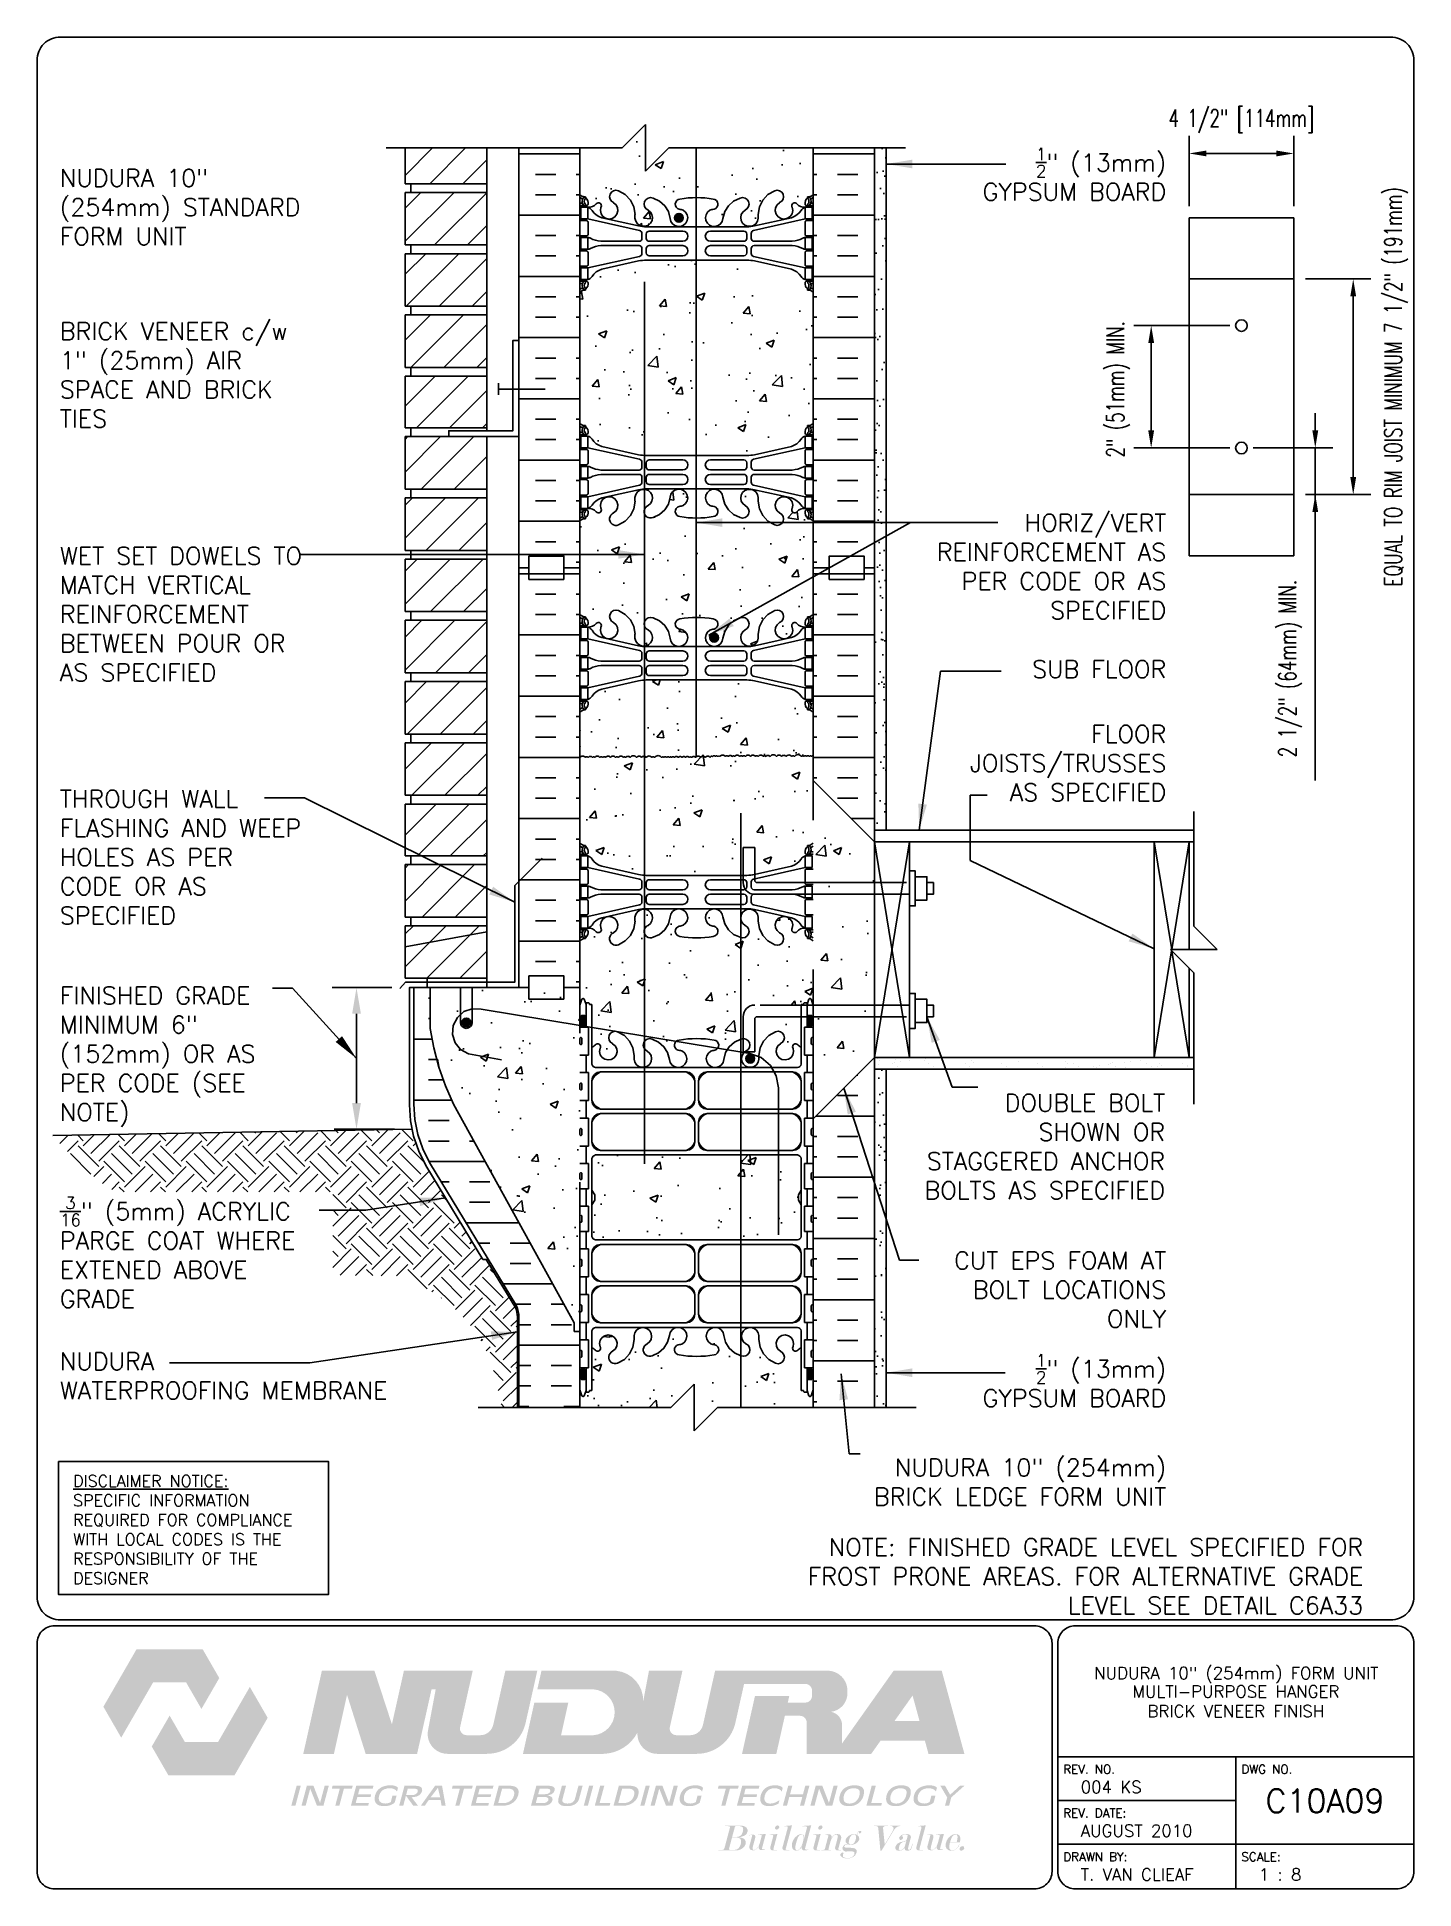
# Paper-space layout 'C10A09' of a CAD drawing. Header units: inches. Extents: x 0.42 to 7.8, y 0.49 to 10.41.
# The model-space entities are those that its viewports show. They can reach past a viewport. Long polylines and large blocks are cut down to what shows.
import ezdxf
from ezdxf.enums import TextEntityAlignment as Align

# ---------------------------------------------------------------- set-up
doc = ezdxf.new("R2010")
doc.units = ezdxf.units.IN
doc.header["$LTSCALE"] = 0.5
doc.header["$MEASUREMENT"] = 0
for name, pattern in [('DASHED2', [0.375, 0.25, -0.125]), ('DASHEDX2', [1.5, 1, -0.5]), ('HIDDEN2', [0.1875, 0.125, -0.0625])]:
    doc.linetypes.add(name, pattern=pattern)
for name, color, linetype in [('HATCH', 12, 'Continuous'), ('Hidden2', 12, 'HIDDEN2'), ('LINE15', 9, 'Continuous'), ('LINE18', 9, 'Continuous'), ('line25', 2, 'Continuous'), ('LINE3', 3, 'Continuous'), ('LINE50', 5, 'Continuous'), ('LINE9', 9, 'Continuous'), ('LOGO', 7, 'Continuous'), ('TBK_LINE65', 3, 'Continuous'), ('TBK_TEXT', 4, 'Continuous'), ('TEXT', 4, 'Continuous'), ('Web_Edge', 9, 'Continuous')]:
    doc.layers.add(name, color=color, linetype=linetype)
doc.styles.add('DIM', font='romans.shx', dxfattribs={"width": 0.7})
doc.styles.add('ROMANS', font='romans.shx', dxfattribs={"height": 1.125})
doc.dimstyles.new('ext_12', dxfattribs={"dimscale": 12, "dimtxt": 0.09375, "dimasz": 0.09375, "dimexe": 0.09375, "dimexo": 0.0625, "dimgap": 0.0625, "dimtad": 1, "dimdec": 1, "dimzin": 3, "dimdsep": 46, "dimlunit": 4, "dimtxsty": 'DIM', "dimcen": 0.09, "dimdle": 0.09375, "dimclrt": 4, "dimadec": 0, "dimazin": 0, "dimtfac": 1, "dimtdec": 1, "dimtmove": 2, "dimatfit": 3, "dimfxl": 1, "dimfrac": 2, "dimtolj": 1, "dimtzin": 0, "dimarcsym": 0})
doc.dimstyles.new('ext_8', dxfattribs={"dimscale": 8, "dimtxt": 0.09375, "dimasz": 0.09375, "dimexe": 0.09375, "dimexo": 0.0625, "dimgap": 0.0625, "dimtad": 1, "dimdec": 1, "dimzin": 3, "dimdsep": 46, "dimlunit": 4, "dimtxsty": 'DIM', "dimcen": 0.09, "dimdle": 0.09375, "dimclrt": 4, "dimadec": 0, "dimazin": 0, "dimtfac": 1, "dimtdec": 1, "dimtmove": 2, "dimatfit": 3, "dimfxl": 1, "dimfrac": 2, "dimtolj": 1, "dimtzin": 0, "dimarcsym": 0})
pattern_1 = [(37.5, (154.0712, -48.8331), (-0.031497, 0.963412), [0, -0.76, 0, -0.85, 0, -0.8125]), (7.5, (154.0712, -48.8331), (0.884888, 1.411073), [0, -0.41, 0, -0.685, 0, -0.2625]), (327.5, (153.4562, -48.8331), (1.557071, 0.00283), [0, -0.25, 0, -0.9, 0, -1.175]), (317.5, (153.4562, -48.8331), (1.503063, 0.438838), [0, -0.125, 0, -0.59, 0, -0.675])]

psp = doc.layouts.new('C10A09')

# ---------------------------------------------------------------- texts
at = {"layer": 'TBK_TEXT', "color": 7, "style": 'ROMANS'}
for s, p in [('REV. NO.', (5.9215, 1.107)), ('DWG NO.', (6.876, 1.107)), ('REV. DATE:', (5.9215, 0.8726)), ('DRAWN BY:', (5.9215, 0.6382)), ('SCALE:', (6.876, 0.6382))]:
    psp.add_text(s, height=0.04688, dxfattribs=at).set_placement(p)
at = {"layer": 'TEXT', "insert": (0.6134, 2.7065), "char_height": 0.0625, "width": 1.41371, "attachment_point": 1, "style": 'ROMANS'}
psp.add_mtext('{\\Fromans.shx|c1;\\LDISCLAIMER NOTICE:\\l\\PSPECIFIC INFORMATION REQUIRED FOR COMPLIANCE WITH LOCAL CODES IS THE RESPONSIBILITY OF THE DESIGNER}', dxfattribs=at)

msp = doc.modelspace()

# ---------------------------------------------------------------- texts
at = {"layer": 'TEXT', "char_height": 0.75, "style": 'ROMANS'}
for s, insert, width, attachment_point in [('\\A1;{\\H0.7x;\\S1/2;}" (13mm) GYPSUM BOARD', (189.016, 16.912), 10.5218, 6), ('NUDURA 10" (254mm) STANDARD FORM UNIT', (141.569, 15.499), 11.43486, 4), ('BRICK VENEER c/w 1" (25mm) AIR SPACE AND BRICK TIES', (141.569, 8.312), 11.43486, 4), ('HORIZ/VERT REINFORCEMENT AS PER CODE OR AS SPECIFIED', (189.016, 0.094), 11.43486, 6), ('WET SET DOWELS TO MATCH VERTICAL\\PREINFORCEMENT BETWEEN POUR OR AS SPECIFIED', (141.569, -1.949), 11.43486, 4), ('\\A1;{\\H1x;SUB FLOOR}', (189.016, -4.307), 11.43486, 6), ('\\A1;FLOOR JOISTS/TRUSSES \\PAS SPECIFIED', (189.016, -8.34), 11.43486, 6), ('THROUGH WALL FLASHING AND WEEP HOLES AS PER CODE OR AS SPECIFIED', (141.569, -12.37), 11.43486, 4), ('FINISHED GRADE MINIMUM 6" (152mm) OR AS PER CODE (SEE NOTE)', (141.569, -20.924), 10.75183, 4), ('DOUBLE BOLT SHOWN OR STAGGERED ANCHOR BOLTS AS SPECIFIED', (188.967, -24.776), 11.43486, 6), ('\\A1;{\\H0.7x;\\S3/16;}" (5mm) ACRYLIC PARGE COAT WHERE EXTENED ABOVE GRADE', (141.569, -29.306), 11.43486, 4), ('CUT EPS FOAM AT BOLT LOCATIONS ONLY ', (189.016, -30.913), 11.43486, 6), ('NUDURA \\PWATERPROOFING MEMBRANE ', (141.569, -34.612), 16.25496, 4), ('\\A1;{\\H0.7x;\\S1/2;}" (13mm) GYPSUM BOARD', (189.016, -34.809), 10.73552, 6), ('NUDURA 10" (254mm) BRICK LEDGE FORM UNIT', (189.016, -39.159), 14.1509, 6), ('\\A1;NOTE: FINISHED GRADE LEVEL SPECIFIED FOR FROST PRONE AREAS. FOR ALTERNATIVE GRADE LEVEL SEE DETAIL C6A33', (197.46, -43.199), 27.2137, 6)]:
    msp.add_mtext(s, dxfattribs=dict(at, insert=insert, width=width, attachment_point=attachment_point))

# ---------------------------------------------------------------- blocks, each defined once
blk = doc.blocks.new('TITLEBLOCK-Tag')
at = {"style": 'ROMANS'}
for tag, height, p in [('TITLE_LINE_1', 0.0625, (0.927, -0.1328)), ('TITLE_LINE_2', 0.0625, (0.9294, -0.2258)), ('CENTRE-LINE-3', 0.0625, (0.927, -0.3246)), ('TITLE_LINE_4', 0.0625, (0.927, -0.4299)), ('TITLE_LINE_5', 0.0625, (0.927, -0.526)), ('DWG', 0.125, (1.4043, -0.9102))]:
    blk.add_attdef(tag, text='', height=height, dxfattribs=at).set_placement(p, align=Align.MIDDLE_CENTER)
for tag, p in [('LATEST_REVISION', (0.0954, -0.8366)), ('REVISION_DATE', (0.0954, -1.071)), ('DRAWN_BY', (0.0954, -1.3053)), ('SCALE', (1.0499, -1.3053))]:
    blk.add_attdef(tag, text='', height=0.0469, dxfattribs=at).set_placement(p, align=Align.MIDDLE_LEFT)
blk = doc.blocks.new('*D2')
at = {"layer": 'Defpoints', "color": 0, "transparency": 16777216}
for p in [(189.991, 17.804), (189.991, 15.051), (194.491, 15.051)]:
    blk.add_point(p, dxfattribs=at)
at = {"layer": 'TEXT', "color": 0, "lineweight": -2, "transparency": 16777216}
for p, q in [((189.991, 15.551), (189.991, 18.554)), ((194.491, 15.551), (194.491, 18.554)), ((193.741, 17.804), (190.741, 17.804))]:
    blk.add_line(p, q, dxfattribs=at)
at = {"layer": 'TEXT', "color": 0, "transparency": 16777216}
for points in [[(190.741, 17.929), (190.741, 17.679), (189.991, 17.804)], [(193.741, 17.929), (193.741, 17.679), (194.491, 17.804)]]:
    blk.add_solid(points, dxfattribs=at)
at = {"layer": 'TEXT', "color": 4, "transparency": 16777216, "insert": (192.241, 19.19), "char_height": 0.75, "attachment_point": 5, "style": 'DIM'}
blk.add_mtext('\\A1;4 1/2" [114mm]', dxfattribs=at)
blk = doc.blocks.new('*D3')
at = {"layer": 'Defpoints', "color": 0, "transparency": 16777216}
for p in [(194.491, 12.426), (194.491, 3.176), (197.033, 3.176)]:
    blk.add_point(p, dxfattribs=at)
at = {"layer": 'TEXT', "color": 0, "lineweight": -2, "transparency": 16777216}
for p, q in [((194.991, 12.426), (197.783, 12.426)), ((197.033, 11.676), (197.033, 3.926)), ((194.991, 3.176), (197.783, 3.176))]:
    blk.add_line(p, q, dxfattribs=at)
at = {"layer": 'TEXT', "color": 0, "transparency": 16777216}
for points in [[(196.908, 11.676), (197.158, 11.676), (197.033, 12.426)], [(196.908, 3.926), (197.158, 3.926), (197.033, 3.176)]]:
    blk.add_solid(points, dxfattribs=at)
at = {"layer": 'TEXT', "color": 4, "transparency": 16777216, "insert": (198.87, 7.801), "char_height": 0.75, "attachment_point": 5, "rotation": 90, "style": 'DIM'}
blk.add_mtext('\\A1;EQUAL TO RIM JOIST MINIMUM 7 1/2" (191mm) ', dxfattribs=at)
blk = doc.blocks.new('*D4')
at = {"layer": 'Defpoints', "color": 0, "transparency": 16777216}
for p in [(188.369, 10.426), (192.241, 10.426), (192.241, 5.176)]:
    blk.add_point(p, dxfattribs=at)
at = {"layer": 'TEXT', "color": 0, "lineweight": -2, "transparency": 16777216}
for p, q in [((191.741, 10.426), (187.619, 10.426)), ((188.369, 5.926), (188.369, 9.676)), ((191.741, 5.176), (187.619, 5.176))]:
    blk.add_line(p, q, dxfattribs=at)
at = {"layer": 'TEXT', "color": 0, "transparency": 16777216}
for points in [[(188.244, 9.676), (188.494, 9.676), (188.369, 10.426)], [(188.244, 5.926), (188.494, 5.926), (188.369, 5.176)]]:
    blk.add_solid(points, dxfattribs=at)
at = {"layer": 'TEXT', "color": 4, "transparency": 16777216, "insert": (186.955, 7.692), "char_height": 0.75, "attachment_point": 5, "rotation": 90, "style": 'DIM'}
blk.add_mtext('\\A1;2" (51mm) MIN.', dxfattribs=at)
blk = doc.blocks.new('*D5')
at = {"layer": 'Defpoints', "color": 0, "transparency": 16777216}
for p in [(192.241, 5.176), (194.491, 3.176), (195.406, 3.176)]:
    blk.add_point(p, dxfattribs=at)
at = {"layer": 'TEXT', "color": 0, "lineweight": -2, "transparency": 16777216}
for p, q in [((195.406, 5.926), (195.406, 6.676)), ((192.741, 5.176), (196.156, 5.176)), ((195.406, 5.176), (195.406, 3.176)), ((195.406, 5.176), (195.406, 3.176)), ((194.991, 3.176), (196.156, 3.176)), ((195.406, -9.081), (195.406, 3.176)), ((195.406, 2.426), (195.406, 1.676))]:
    blk.add_line(p, q, dxfattribs=at)
at = {"layer": 'TEXT', "color": 0, "transparency": 16777216}
for points in [[(195.281, 5.926), (195.531, 5.926), (195.406, 5.176)], [(195.281, 2.426), (195.531, 2.426), (195.406, 3.176)]]:
    blk.add_solid(points, dxfattribs=at)
at = {"layer": 'TEXT', "color": 4, "transparency": 16777216, "insert": (194.334, -4.281), "char_height": 0.75, "attachment_point": 5, "rotation": 90, "style": 'DIM'}
blk.add_mtext('\\A1;2 1/2" (64mm) MIN.', dxfattribs=at)

# ---------------------------------------------------------------- dimensions: what is measured, and where the dimension line sits
at = {"layer": 'TEXT'}
dim = msp.add_linear_dim(base=(189.991, 17.804), p1=(194.491, 15.051), p2=(189.991, 15.051), dimstyle='ext_8', dxfattribs=at)
dim.commit()
dim.dimension.update_dxf_attribs({"geometry": '*D2', "text_midpoint": (192.241, 19.19), "dimtype": 160})
dim = msp.add_linear_dim(base=(197.033, 3.176), p1=(194.491, 12.426), p2=(194.491, 3.176), angle=90, text='EQUAL TO RIM JOIST MINIMUM 7 1/2" (191mm) ', dimstyle='ext_8', dxfattribs=at)
dim.commit()
dim.dimension.update_dxf_attribs({"geometry": '*D3', "text_midpoint": (198.87, 7.801), "dimtype": 160})
for base, p2, angle, text, override, picture, middle in [((188.369, 10.426), (192.241, 10.426), 90, '2" (51mm) MIN.', {"dimtmove": 2}, '*D4', (186.955, 7.692)), ((195.406, 3.176), (194.491, 3.176), 270, '2 1/2" (64mm) MIN.', {"dimtmove": 1}, '*D5', (195.406, -4.281))]:
    dim = msp.add_linear_dim(base=base, p1=(192.241, 5.176), p2=p2, angle=angle, text=text, dimstyle='ext_8', override=override, dxfattribs=at)
    dim.commit()
    dim.dimension.update_dxf_attribs({"geometry": picture, "text_midpoint": middle, "dimtype": 160})

# ---------------------------------------------------------------- hatches: boundary and pattern name
at = {"layer": 'HATCH'}
h = msp.add_hatch(dxfattribs=at)
h.set_pattern_fill('INSUL', color=256, scale=7, style=0)
h.set_pattern_definition([(0, (-2762.289, -396.9678), (0, 2.625), []), (0, (-2762.289, -396.0928), (0, 2.625), [0.875, -0.875]), (0, (-2762.289, -395.2178), (0, 2.625), [0.875, -0.875])])
h.paths.add_polyline_path([(161.248, 0.042), (161.685, 0.042), (161.685, 0.542), (163.185, 0.542), (163.185, 0.042), (163.873, 0.042), (163.873, 18.042), (163.185, 18.042), (163.185, 18.542), (161.685, 18.542), (161.685, 18.042), (161.248, 18.042)])
h = msp.add_hatch(dxfattribs=at)
h.set_pattern_fill('AR-CONC', color=256, scale=0.5)
h.paths.add_polyline_path([(173.873, 18.042), (167.685, 18.042), (166.685, 17.042), (166.685, 18.042), (166.685, 19.042), (165.685, 18.042), (163.873, 18.042), (163.873, 16.042, 0.088416), (164.019, 15.944), (164.109, 15.944), (164.109, 15.903, -0.249069), (164.219, 15.696), (164.219, 15.628, -0.414214), (164.156, 15.566), (164.109, 15.566), (164.109, 15.496), (164.214, 15.496, 0.231736), (164.571, 15.647, -0.8344), (164.783, 15.521), (164.771, 15.5, 2.155404), (165.31, 15.694, -1), (165.523, 16.205, -0.311223), (166.232, 15.189), (166.232, 15.024, 1.661382), (166.793, 15.377, -1), (167.006, 15.888, -0.30095), (167.743, 15.016, 1.661382), (168.304, 15.368, 0.055617), (168.124, 15.414, -0.843243), (168.159, 15.846, -0.047544), (168.873, 15.911, -0.047544), (169.586, 15.846, -0.843243), (169.621, 15.414, 0.055617), (169.441, 15.368, 1.661382), (170.003, 15.016, -0.30095), (170.739, 15.888, -1), (170.952, 15.377, 1.661382), (171.513, 15.024), (171.513, 15.189, -0.311223), (172.222, 16.205, -1), (172.436, 15.694, 2.155404), (172.974, 15.5), (172.962, 15.521, -0.834375), (173.174, 15.647, 0.23174), (173.532, 15.496), (173.637, 15.496), (173.637, 15.566), (173.589, 15.566, -0.414214), (173.527, 15.628), (173.527, 15.696, -0.249069), (173.637, 15.903), (173.637, 15.944), (173.727, 15.944, 0.08841), (173.873, 16.042)])
h.paths.add_polyline_path([(173.873, 11.849, 0.08841), (173.727, 11.947), (173.637, 11.947), (173.637, 11.988, -0.249069), (173.527, 12.196), (173.527, 12.263, -0.414214), (173.589, 12.326), (173.637, 12.326), (173.637, 12.396), (173.532, 12.396, -0.155529), (173.356, 12.53, 0.180914), (172.938, 12.841), (171.357, 13.194, 0.054974), (171.031, 13.23), (168.873, 13.23), (166.715, 13.23, 0.054974), (166.388, 13.194), (164.807, 12.841, 0.180914), (164.389, 12.53, -0.155529), (164.214, 12.396), (164.109, 12.396), (164.109, 12.326), (164.156, 12.326, -0.414214), (164.219, 12.263), (164.219, 12.196, -0.249069), (164.109, 11.988), (164.109, 11.947), (164.019, 11.947, 0.088416), (163.873, 11.849), (163.873, 6.234, 0.088416), (164.019, 6.137), (164.109, 6.137), (164.109, 6.095, -0.249069), (164.219, 5.888), (164.219, 5.82, -0.414214), (164.156, 5.758), (164.109, 5.758), (164.109, 5.688), (164.214, 5.688, -0.155529), (164.389, 5.554, 0.180914), (164.807, 5.242), (166.388, 4.889, 0.054974), (166.715, 4.853), (168.873, 4.853), (171.031, 4.853, 0.054974), (171.357, 4.889), (172.938, 5.242, 0.180914), (173.356, 5.554, -0.155529), (173.532, 5.688), (173.637, 5.688), (173.637, 5.758), (173.589, 5.758, -0.414214), (173.527, 5.82), (173.527, 5.888, -0.249069), (173.637, 6.095), (173.637, 6.137), (173.727, 6.137, 0.08841), (173.873, 6.234)])
h.paths.add_polyline_path([(173.873, 2.042, 0.08841), (173.727, 2.139), (173.637, 2.139), (173.637, 2.181, -0.249069), (173.527, 2.388), (173.527, 2.455, -0.414214), (173.589, 2.518), (173.637, 2.518), (173.637, 2.588), (173.532, 2.588, 0.231736), (173.174, 2.437, -0.8344), (172.962, 2.562), (172.974, 2.584, 2.155404), (172.436, 2.389, -1), (172.222, 1.878, -0.311223), (171.513, 2.894), (171.513, 3.059, 1.661382), (170.952, 2.706, -1), (170.739, 2.195, -0.30095), (170.003, 3.068, 1.661382), (169.441, 2.715, 0.055617), (169.621, 2.669, -0.843243), (169.586, 2.237, -0.047544), (168.873, 2.172, -0.047544), (168.159, 2.237, -0.843243), (168.124, 2.669, 0.055617), (168.304, 2.715, 1.661382), (167.743, 3.068, -0.30095), (167.006, 2.195, -1), (166.793, 2.706, 1.661382), (166.232, 3.059), (166.232, 2.894, -0.311223), (165.523, 1.878, -1), (165.31, 2.389, 2.155404), (164.771, 2.584), (164.783, 2.562, -0.834375), (164.571, 2.437, 0.23174), (164.214, 2.588), (164.109, 2.588), (164.109, 2.518), (164.156, 2.518, -0.414214), (164.219, 2.455), (164.219, 2.388, -0.249069), (164.109, 2.181), (164.109, 2.139), (164.019, 2.139, 0.088416), (163.873, 2.042), (163.873, 0.042), (163.873, -1.958, 0.088416), (164.019, -2.056), (164.109, -2.056), (164.109, -2.097, -0.249069), (164.219, -2.304), (164.219, -2.372, -0.414214), (164.156, -2.434), (164.109, -2.434), (164.109, -2.504), (164.214, -2.504, 0.231736), (164.571, -2.353, -0.8344), (164.783, -2.479), (164.771, -2.5, 2.155404), (165.31, -2.306, -1), (165.523, -1.795, -0.311223), (166.232, -2.811), (166.232, -2.976, 1.661382), (166.793, -2.623, -1), (167.006, -2.112, -0.30095), (167.743, -2.984, 1.661382), (168.304, -2.632, 0.055617), (168.124, -2.586, -0.843243), (168.159, -2.154, -0.047544), (168.873, -2.089, -0.047544), (169.586, -2.154, -0.843243), (169.621, -2.586, 0.055617), (169.441, -2.632, 1.661382), (170.003, -2.984, -0.30095), (170.739, -2.112, -1), (170.952, -2.623, 1.661382), (171.513, -2.976), (171.513, -2.811, -0.311223), (172.222, -1.795, -1), (172.436, -2.306, 2.155404), (172.974, -2.5), (172.962, -2.479, -0.834375), (173.174, -2.353, 0.23174), (173.532, -2.504), (173.637, -2.504), (173.637, -2.434), (173.589, -2.434, -0.414214), (173.527, -2.372), (173.527, -2.304, -0.249069), (173.637, -2.097), (173.637, -2.056), (173.727, -2.056, 0.08841), (173.873, -1.958), (173.873, 0.042)])
h.paths.add_polyline_path([(173.873, -6.151, 0.08841), (173.727, -6.053), (173.637, -6.053), (173.637, -6.012, -0.249069), (173.527, -5.804), (173.527, -5.737, -0.414214), (173.589, -5.674), (173.637, -5.674), (173.637, -5.604), (173.532, -5.604, -0.155529), (173.356, -5.47, 0.180914), (172.938, -5.159), (171.357, -4.806, 0.054974), (171.031, -4.77), (168.873, -4.77), (166.715, -4.77, 0.054974), (166.388, -4.806), (164.807, -5.159, 0.180914), (164.389, -5.47, -0.155529), (164.214, -5.604), (164.109, -5.604), (164.109, -5.674), (164.156, -5.674, -0.414214), (164.219, -5.737), (164.219, -5.804, -0.249069), (164.109, -6.012), (164.109, -6.053), (164.019, -6.053, 0.088416), (163.873, -6.151), (163.873, -8.093, -0.520567), (164.103, -8.093, -0.520567), (164.224, -8.093, -0.520567), (164.408, -8.093, -0.520567), (164.513, -8.093, -0.520567), (164.723, -8.093, -0.520567), (164.848, -8.093, -0.520567), (164.974, -8.093, -0.520567), (165.184, -8.093, -0.520567), (165.394, -8.093, -0.520567), (165.515, -8.093, -0.520567), (165.74, -8.093, -0.520567), (165.835, -8.093, -0.520567), (166.024, -8.093, -0.520567), (166.302, -8.093, -0.520567), (166.512, -8.093, -0.520567), (166.711, -8.093, -0.520567), (166.957, -8.093, -0.520567), (167.068, -8.093, -0.520567), (167.374, -8.093, -0.520567), (167.479, -8.093, -0.520567), (167.594, -8.093, -0.520567), (167.715, -8.093, -0.520567), (167.804, -8.093, -0.520567), (167.92, -8.093, -0.520567), (168.098, -8.093, -0.520567), (168.245, -8.093, -0.520567), (168.397, -8.093, -0.520567), (168.554, -8.093, -0.520567), (168.654, -8.093, -0.520567), (168.832, -8.093, -0.520567), (169.053, -8.093, -0.520567), (169.247, -8.093, -0.520567), (169.452, -8.093, -0.520567), (169.551, -8.051, -0.520567), (169.682, -8.051, -0.520567), (169.772, -8.051, -0.439264), (169.873, -8.051, -0.520567), (170.103, -8.051, -0.520567), (170.224, -8.051, -0.520567), (170.408, -8.051, -0.520567), (170.513, -8.051, -0.520567), (170.723, -8.051, -0.520567), (170.848, -8.051, -0.520567), (170.974, -8.051, -0.520567), (171.184, -8.051, -0.520567), (171.394, -8.051, -0.520567), (171.515, -8.051, -0.520567), (171.74, -8.051, -0.520567), (171.835, -8.051, -0.520567), (172.024, -8.051, -0.520567), (172.302, -8.051, -0.520567), (172.512, -8.051, -0.520567), (172.711, -8.051, -0.520567), (172.957, -8.051, -0.520567), (173.068, -8.051, -0.520567), (173.374, -8.051, -0.520567), (173.479, -8.051, -0.520567), (173.594, -8.051, -0.520567), (173.715, -8.051, -0.520567), (173.804, -8.051, -0.285558), (173.873, -8.022)])
h.paths.add_polyline_path([(173.873, -9.083), (173.873, -8.022, 0.285558), (173.804, -8.051, 0.520567), (173.715, -8.051, 0.520567), (173.594, -8.051, 0.520567), (173.479, -8.051, 0.520567), (173.374, -8.051, 0.520567), (173.068, -8.051, 0.520567), (172.957, -8.051, 0.520567), (172.711, -8.051, 0.520567), (172.512, -8.051, 0.520567), (172.302, -8.051, 0.520567), (172.024, -8.051, 0.520567), (171.835, -8.051, 0.520567), (171.74, -8.051, 0.520567), (171.515, -8.051, 0.520567), (171.394, -8.051, 0.520567), (171.184, -8.051, 0.520567), (170.974, -8.051, 0.520567), (170.848, -8.051, 0.520567), (170.723, -8.051, 0.520567), (170.513, -8.051, 0.520567), (170.408, -8.051, 0.520567), (170.224, -8.051, 0.520567), (170.103, -8.051, 0.520567), (169.873, -8.051, 0.439264), (169.772, -8.051, 0.520567), (169.682, -8.051, 0.520567), (169.551, -8.051, 0.520567), (169.452, -8.093, 0.520567), (169.247, -8.093, 0.520567), (169.053, -8.093, 0.520567), (168.832, -8.093, 0.520567), (168.654, -8.093, 0.520567), (168.554, -8.093, 0.520567), (168.397, -8.093, 0.520567), (168.245, -8.093, 0.520567), (168.098, -8.093, 0.520567), (167.92, -8.093, 0.520567), (167.804, -8.093, 0.520567), (167.715, -8.093, 0.520567), (167.594, -8.093, 0.520567), (167.479, -8.093, 0.520567), (167.374, -8.093, 0.520567), (167.068, -8.093, 0.520567), (166.957, -8.093, 0.520567), (166.711, -8.093, 0.520567), (166.512, -8.093, 0.520567), (166.302, -8.093, 0.520567), (166.024, -8.093, 0.520567), (165.835, -8.093, 0.520567), (165.74, -8.093, 0.520567), (165.515, -8.093, 0.520567), (165.394, -8.093, 0.520567), (165.184, -8.093, 0.520567), (164.974, -8.093, 0.520567), (164.848, -8.093, 0.520567), (164.723, -8.093, 0.520567), (164.513, -8.093, 0.520567), (164.408, -8.093, 0.520567), (164.224, -8.093, 0.520567), (164.103, -8.093, 0.520567), (163.873, -8.093), (163.873, -11.766, 0.088416), (164.019, -11.863), (164.109, -11.863), (164.109, -11.905, -0.249069), (164.219, -12.112), (164.219, -12.18, -0.414214), (164.156, -12.242), (164.109, -12.242), (164.109, -12.312), (164.214, -12.312, -0.155529), (164.389, -12.446, 0.180914), (164.807, -12.758), (166.388, -13.111, 0.054974), (166.715, -13.147), (168.873, -13.147), (170.869, -13.147), (170.869, -11.958), (171.369, -11.958), (171.369, -13.108), (172.938, -12.758, 0.180914), (173.356, -12.446, -0.155529), (173.532, -12.312), (173.637, -12.312), (173.637, -12.242), (173.589, -12.242, -0.414214), (173.527, -12.18), (173.527, -12.112, -0.249069), (173.637, -11.905), (173.637, -11.863), (173.727, -11.863, 0.08841), (173.873, -11.766)])
h.paths.add_polyline_path([(173.873, -15.958, 0.08841), (173.727, -15.861), (173.637, -15.861), (173.637, -15.819, -0.249069), (173.527, -15.612), (173.527, -15.545, -0.414214), (173.589, -15.482), (173.637, -15.482), (173.637, -15.412), (173.532, -15.412, 0.231736), (173.174, -15.563, -0.8344), (172.962, -15.438), (172.974, -15.416, 2.155404), (172.436, -15.611, -1), (172.222, -16.122, -0.311223), (171.513, -15.106), (171.513, -14.941, 1.661382), (170.952, -15.294, -1), (170.739, -15.805, -0.30095), (170.003, -14.932, 1.661382), (169.441, -15.285, 0.055617), (169.621, -15.331, -0.843243), (169.586, -15.763, -0.047544), (168.873, -15.828, -0.047544), (168.159, -15.763, -0.843243), (168.124, -15.331, 0.055617), (168.304, -15.285, 1.661382), (167.743, -14.932, -0.30095), (167.006, -15.805, -1), (166.793, -15.294, 1.661382), (166.232, -14.941), (166.232, -15.106, -0.311223), (165.523, -16.122, -1), (165.31, -15.611, 2.155404), (164.771, -15.416), (164.783, -15.438, -0.834375), (164.571, -15.563, 0.23174), (164.214, -15.412), (164.109, -15.412), (164.109, -15.482), (164.156, -15.482, -0.414214), (164.219, -15.545), (164.219, -15.612, -0.249069), (164.109, -15.819), (164.109, -15.861), (164.019, -15.861, 0.088416), (163.873, -15.958), (163.873, -17.958), (163.873, -18.718), (163.958, -18.457, -0.6), (164.058, -18.457), (164.107, -18.607), (164.233, -18.607, -0.414214), (164.283, -18.657), (164.283, -18.687), (164.383, -18.687), (164.383, -20.524, 0.108933), (164.535, -20.411, -0.8344), (164.747, -20.537), (164.735, -20.558, 2.155404), (165.274, -20.364, -1), (165.487, -19.853, -0.311223), (166.196, -20.868), (166.196, -21.033, 1.661382), (166.757, -20.681, -1), (166.97, -20.17, -0.30095), (167.707, -21.042, 1.661382), (168.268, -20.689, 0.055617), (168.088, -20.644, -0.843243), (168.123, -20.211, -0.049932), (168.873, -20.147, -0.049932), (169.622, -20.211, -0.843243), (169.657, -20.644, 0.055617), (169.477, -20.689, 1.661382), (170.039, -21.042, -0.30095), (170.775, -20.17, -0.087939), (170.869, -20.149), (170.869, -19.208, -0.414214), (171.369, -18.708), (173.363, -18.708), (173.363, -18.687), (173.463, -18.687), (173.463, -18.657, -0.414214), (173.513, -18.607), (173.639, -18.607), (173.688, -18.457, -0.6), (173.788, -18.457), (173.87, -18.708), (173.873, -18.708)])
h.paths.add_polyline_path([(173.363, -19.208), (171.469, -19.208, 0.414214), (171.369, -19.308), (171.369, -20.708), (170.947, -20.708, 1.54322), (171.549, -21.033), (171.549, -20.868, -0.311223), (172.258, -19.853, -1), (172.471, -20.364, 2.155404), (173.01, -20.558), (172.998, -20.537, -0.834375), (173.21, -20.411, 0.10894), (173.363, -20.524)], flags=17)
h.paths.add_polyline_path([(173.363, -26.646), (173.363, -25.285, 0.268138), (173.201, -25.136), (164.544, -25.136, 0.268156), (164.383, -25.285), (164.383, -26.646), (164.503, -26.846), (164.503, -26.958), (164.503, -27.071), (164.383, -27.271), (164.383, -28.632, 0.268156), (164.544, -28.78), (173.201, -28.78, 0.268138), (173.363, -28.632), (173.363, -27.271), (173.243, -27.071), (173.243, -26.958), (173.243, -26.846)])
h.paths.add_polyline_path([(173.363, -33.392, 0.108935), (173.21, -33.506, -0.8344), (172.998, -33.38), (173.01, -33.359, 2.155404), (172.471, -33.553, -1), (172.258, -34.064, -0.311223), (171.549, -33.048), (171.549, -32.883, 1.661382), (170.988, -33.236, -1), (170.775, -33.747, -0.30095), (170.039, -32.875, 1.661382), (169.477, -33.227, 0.055617), (169.657, -33.273, -0.843243), (169.622, -33.705, -0.049932), (168.873, -33.77, -0.049932), (168.123, -33.705, -0.843243), (168.088, -33.273, 0.055617), (168.268, -33.227, 1.661382), (167.707, -32.875, -0.30095), (166.97, -33.747, -1), (166.757, -33.236, 1.661382), (166.196, -32.883), (166.196, -33.048, -0.311223), (165.487, -34.064, -1), (165.274, -33.553, 2.155404), (164.735, -33.359), (164.747, -33.38, -0.834375), (164.535, -33.506, 0.108938), (164.383, -33.392), (164.383, -35.23), (164.283, -35.23), (164.283, -35.26, -0.414214), (164.233, -35.31), (164.107, -35.31), (164.058, -35.46, -0.6), (163.958, -35.46), (163.873, -35.199), (163.873, -35.958), (167.769, -35.958), (168.769, -34.958), (168.769, -35.958), (168.769, -36.958), (169.769, -35.958), (173.873, -35.958), (173.873, -35.199), (173.788, -35.46, -0.6), (173.688, -35.46), (173.639, -35.31), (173.513, -35.31, -0.414214), (173.463, -35.26), (173.463, -35.23), (173.363, -35.23)])
h = msp.add_hatch(dxfattribs=at)
h.set_pattern_fill('INSUL', color=256, scale=7, style=0)
h.set_pattern_definition([(180, (3100.0342, -396.9678), (0, 2.625), []), (180, (3100.0342, -396.0928), (0, 2.625), [0.875, -0.875]), (180, (3100.0342, -395.2178), (0, 2.625), [0.875, -0.875])])
h.paths.add_polyline_path([(176.498, 0.042), (176.06, 0.042), (176.06, 0.542), (174.56, 0.542), (174.56, 0.042), (173.873, 0.042), (173.873, 18.042), (174.56, 18.042), (174.56, 18.542), (176.06, 18.542), (176.06, 18.042), (176.498, 18.042)])
h = msp.add_hatch(dxfattribs=at)
h.set_pattern_fill('ANSI31', color=256, scale=8, style=0)
h.set_pattern_definition([(45, (150.0712, -48.8331), (-0.707107, 0.707107), [])])
h.paths.add_polyline_path([(159.873, -15.308), (156.373, -15.308), (156.373, -17.558), (159.873, -17.558)])
h.paths.add_polyline_path([(159.873, -12.683), (156.373, -12.683), (156.373, -14.933), (159.873, -14.933)])
h.paths.add_polyline_path([(159.873, -10.088), (156.373, -10.088), (156.373, -12.308), (159.873, -12.308)])
h.paths.add_polyline_path([(159.873, -7.463), (156.373, -7.463), (156.373, -9.713), (159.873, -9.713)])
h.paths.add_polyline_path([(159.873, -4.863), (158.248, -4.863), (158.248, -4.838), (156.373, -4.838), (156.373, -7.088), (159.873, -7.088)])
h.paths.add_polyline_path([(159.873, -2.213), (156.373, -2.213), (156.373, -4.463), (159.873, -4.463)])
h.paths.add_polyline_path([(159.873, 0.412), (156.373, 0.412), (156.373, -1.838), (159.873, -1.838)])
h.paths.add_polyline_path([(159.873, 3.037), (156.373, 3.037), (156.373, 0.787), (159.873, 0.787)])
h.paths.add_polyline_path([(159.873, 5.637), (158.248, 5.637), (158.248, 5.662), (156.373, 5.662), (156.373, 3.412), (159.873, 3.412)])
h.paths.add_polyline_path([(159.873, 8.257), (156.373, 8.257), (156.373, 6.037), (159.873, 6.037)])
h.paths.add_polyline_path([(159.873, 10.882), (156.373, 10.882), (156.373, 8.632), (159.873, 8.632)])
h.paths.add_polyline_path([(159.873, 13.507), (156.373, 13.507), (156.373, 11.257), (159.873, 11.257)])
h.paths.add_polyline_path([(159.873, 16.107), (158.248, 16.107), (158.248, 16.132), (156.373, 16.132), (156.373, 13.882), (159.873, 13.882)])
h.paths.add_polyline_path([(159.873, 18.042), (156.373, 18.042), (156.373, 16.507), (159.873, 16.507)])
h = msp.add_hatch(dxfattribs=at)
h.set_pattern_fill('AR-SAND', color=256, scale=0.5, style=0)
h.set_pattern_definition(pattern_1)
h.paths.add_polyline_path([(176.998, 18.042), (176.498, 18.042), (176.498, 0.042), (176.485, -11.208), (176.998, -11.208)])
h = msp.add_hatch(dxfattribs=at)
h.set_pattern_fill('INSUL', color=256, scale=7, style=0)
h.set_pattern_definition([(0, (-2762.289, -414.9678), (0, 2.625), []), (0, (-2762.289, -414.0928), (0, 2.625), [0.875, -0.875]), (0, (-2762.289, -413.2178), (0, 2.625), [0.875, -0.875])])
h.paths.add_polyline_path([(161.248, -17.958), (161.685, -17.958), (161.685, -17.458), (163.185, -17.458), (163.185, -17.958), (163.873, -17.958), (163.873, 0.042), (163.185, 0.042), (163.185, 0.542), (161.685, 0.542), (161.685, 0.042), (161.248, 0.042)])
h = msp.add_hatch(dxfattribs=at)
h.set_pattern_fill('INSUL', color=256, scale=7, style=0)
h.set_pattern_definition([(180, (3100.0342, -414.9678), (0, 2.625), []), (180, (3100.0342, -414.0928), (0, 2.625), [0.875, -0.875]), (180, (3100.0342, -413.2178), (0, 2.625), [0.875, -0.875])])
h.paths.add_polyline_path([(173.873, -9.083), (176.498, -11.708), (176.498, 0.042), (176.06, 0.042), (176.06, 0.542), (174.56, 0.542), (174.56, 0.042), (173.873, 0.042)])
h = msp.add_hatch(dxfattribs=at)
h.set_pattern_fill('AR-CONC', color=256, scale=0.5, style=0)
h.set_pattern_definition([(50, (40.4486, -171.5976), (3.5863, -0.31376), [0.375, -4.125]), (355, (40.4486, -171.5976), (-0.693757, 3.76096), [0.3, -3.3]), (100.4514, (40.7474, -171.6237), (2.892547, 3.4472), [0.3187, -3.50571]), (46.1842, (40.4486, -170.5976), (5.336205, -0.827595), [0.5625, -6.1875]), (96.6356, (40.893, -170.6665), (4.67331, 4.87059), [0.47805, -5.25856]), (351.1842, (40.4486, -170.5976), (4.67331, 4.8706), [0.45, -4.95]), (21, (40.9486, -170.8476), (2.984535, -2.013094), [0.375, -4.125]), (326, (40.9486, -170.8476), (1.216577, 3.62575), [0.3, -3.3]), (71.4514, (41.1973, -171.0153), (4.201113, 1.61265), [0.3187, -3.50571]), (37.5, (40.4486, -171.5976), (0.060799, 1.664469), [0, -3.26, 0, -3.35, 0, -3.3125]), (7.5, (40.4486, -171.5976), (1.315348, 1.972059), [0, -1.91, 0, -3.185, 0, -1.2625]), (327.5, (39.3336, -171.5976), (2.669112, -0.112774), [0, -1.25, 0, -3.9, 0, -5.175]), (317.5, (38.8336, -171.5976), (2.91593, 0.500525), [0, -1.625, 0, -2.59, 0, -3.675])])
h.paths.add_polyline_path([(176.498, -14.271), (173.873, -14.271), (173.873, -18.396), (176.498, -18.396)])
h.paths.add_polyline_path([(176.498, -19.833), (176.498, -18.896), (173.873, -18.896), (173.873, -22.458)])
h.paths.add_polyline_path([(173.873, -10.208), (173.873, -13.771), (176.498, -13.771), (176.498, -12.833)])
h = msp.add_hatch(dxfattribs=at)
h.set_pattern_fill('INSUL', color=256, scale=7, style=0)
h.set_pattern_definition([(0, (-2838.6182, -458.5406), (0, 2.625), []), (0, (-2838.6182, -457.6656), (0, 2.625), [0.875, -0.875]), (0, (-2838.6182, -456.7906), (0, 2.625), [0.875, -0.875])])
h.paths.add_polyline_path([(158.448, -22.958, -0.079579), (157.448, -19.708), (157.448, -17.958), (156.748, -17.958), (156.748, -22.958, 0.131652), (157.417, -25.458), (161.155, -31.608, -0.10438), (161.248, -32.083), (161.248, -35.958), (161.685, -35.958), (161.685, -35.458), (163.185, -35.458), (163.185, -35.958), (163.873, -35.958), (163.873, -32.708), (163.623, -32.708), (163.623, -32.333)])
h = msp.add_hatch(dxfattribs=at)
h.set_pattern_fill('AR-CONC', color=256, scale=0.5, style=0)
h.set_pattern_definition([(50, (-2838.6182, -458.5406), (3.586301, -0.3137607), [0.375, -4.125]), (355, (-2838.618, -458.5406), (-0.6937567, 3.7609607), [0.3, -3.3]), (100.4514, (-2838.3193, -458.5668), (2.892547, 3.4471977), [0.318701, -3.5057106]), (46.1842, (-2838.618, -457.5406), (5.336205, -0.827595), [0.5625, -6.1875]), (96.6356, (-2838.1735, -457.6096), (4.6733135, 4.870589), [0.478051, -5.258565]), (351.1842, (-2838.618, -457.5406), (4.67331, 4.870593), [0.45, -4.95]), (21, (-2838.1182, -457.7906), (2.9845353, -2.0130945), [0.375, -4.125]), (326, (-2838.118, -457.7906), (1.2165767, 3.6257502), [0.3, -3.3]), (71.4514, (-2837.8695, -457.9584), (4.201113, 1.6126525), [0.318701, -3.5057106]), (37.5, (-2838.6182, -458.5406), (0.0607993, 1.66446927), [0, -3.26, 0, -3.35, 0, -3.3125]), (7.5, (-2838.6182, -458.5406), (1.3153477, 1.9720586), [0, -1.91, 0, -3.185, 0, -1.2625]), (327.5, (-2839.7332, -458.5406), (2.6691122, -0.11277436), [0, -1.25, 0, -3.9, 0, -5.175]), (317.5, (-2840.2332, -458.5406), (2.9159308, 0.500525), [0, -1.625, 0, -2.59, 0, -3.675])])
h.paths.add_polyline_path([(163.623, -32.333), (163.623, -32.708), (163.873, -32.708), (163.873, -17.958), (159.248, -17.958), (159.248, -19.458, -1), (158.748, -19.458), (158.748, -17.958), (157.448, -17.958), (157.448, -19.708, 0.079579), (158.448, -22.958)])
h = msp.add_hatch(dxfattribs=at)
h.set_pattern_fill('INSUL', color=256, scale=7, style=0)
h.set_pattern_definition([(180, (3100.0342, -432.9678), (0, 2.625), []), (180, (3100.0342, -432.0928), (0, 2.625), [0.875, -0.875]), (180, (3100.0342, -431.2178), (0, 2.625), [0.875, -0.875])])
h.paths.add_polyline_path([(176.498, -20.958), (173.873, -23.583), (173.873, -35.958), (174.56, -35.958), (174.56, -35.458), (176.06, -35.458), (176.06, -35.958), (176.498, -35.958)])
h = msp.add_hatch(dxfattribs=at)
h.set_pattern_fill('AR-SAND', color=256, scale=0.5, style=0)
h.set_pattern_definition(pattern_1)
h.paths.add_polyline_path([(176.998, -21.77), (176.904, -21.458), (176.498, -21.458), (176.498, -35.958), (176.998, -35.958)])
h = msp.add_hatch(dxfattribs=at)
h.set_pattern_fill('EARTH', color=256, scale=5, angle=45, style=0)
h.set_pattern_definition([(45, (74.2899, 13.4818), (1e-16, 1.767767), [1.25, -1.25]), (45, (73.9584, 13.8132), (1e-16, 1.767767), [1.25, -1.25]), (45, (73.627, 14.1447), (1e-16, 1.767767), [1.25, -1.25]), (135, (73.627, 14.3656), (-1.767767, 2e-16), [1.25, -1.25]), (135, (73.9584, 14.6971), (-1.767767, 2e-16), [1.25, -1.25]), (135, (74.2899, 15.0286), (-1.767767, 2e-16), [1.25, -1.25])])
edge = h.paths.add_edge_path()
edge.add_line((153.269, -26.721), (153.269, -30.292))
edge.add_line((153.269, -30.292), (156.259, -30.324))
edge.add_line((156.259, -30.324), (156.346, -30.363))
edge.add_line((156.346, -30.363), (156.432, -30.404))
edge.add_line((156.432, -30.404), (156.518, -30.445))
edge.add_line((156.518, -30.445), (156.602, -30.486))
edge.add_line((156.602, -30.486), (156.687, -30.529))
edge.add_line((156.687, -30.529), (156.77, -30.571))
edge.add_line((156.77, -30.571), (156.853, -30.615))
edge.add_line((156.853, -30.615), (156.936, -30.658))
edge.add_line((156.936, -30.658), (157.017, -30.703))
edge.add_line((157.017, -30.703), (157.098, -30.748))
edge.add_line((157.098, -30.748), (157.179, -30.793))
edge.add_line((157.179, -30.793), (157.258, -30.84))
edge.add_line((157.258, -30.84), (157.337, -30.886))
edge.add_line((157.337, -30.886), (157.415, -30.934))
edge.add_line((157.415, -30.934), (157.493, -30.982))
edge.add_line((157.493, -30.982), (157.569, -31.031))
edge.add_line((157.569, -31.031), (157.645, -31.08))
edge.add_line((157.645, -31.08), (157.72, -31.13))
edge.add_line((157.72, -31.13), (157.794, -31.181))
edge.add_line((157.794, -31.181), (157.868, -31.232))
edge.add_line((157.868, -31.232), (157.94, -31.284))
edge.add_line((157.94, -31.284), (158.012, -31.336))
edge.add_line((158.012, -31.336), (158.083, -31.39))
edge.add_line((158.083, -31.39), (158.153, -31.444))
edge.add_line((158.153, -31.444), (158.222, -31.498))
edge.add_line((158.222, -31.498), (158.291, -31.554))
edge.add_line((158.291, -31.554), (158.358, -31.61))
edge.add_line((158.358, -31.61), (158.425, -31.667))
edge.add_line((158.425, -31.667), (158.49, -31.724))
edge.add_line((158.49, -31.724), (158.555, -31.783))
edge.add_line((158.555, -31.783), (158.619, -31.842))
edge.add_line((158.619, -31.842), (158.682, -31.901))
edge.add_line((158.682, -31.901), (158.744, -31.962))
edge.add_line((158.744, -31.962), (158.804, -32.023))
edge.add_line((158.804, -32.023), (158.864, -32.085))
edge.add_line((158.864, -32.085), (158.923, -32.148))
edge.add_line((158.923, -32.148), (158.981, -32.211))
edge.add_line((158.981, -32.211), (159.038, -32.276))
edge.add_line((159.038, -32.276), (159.094, -32.341))
edge.add_line((159.094, -32.341), (159.148, -32.407))
edge.add_line((159.148, -32.407), (159.202, -32.473))
edge.add_line((159.202, -32.473), (159.254, -32.541))
edge.add_line((159.254, -32.541), (159.306, -32.609))
edge.add_line((159.306, -32.609), (159.356, -32.678))
edge.add_line((159.356, -32.678), (159.406, -32.748))
edge.add_line((159.406, -32.748), (159.454, -32.819))
edge.add_line((159.454, -32.819), (159.501, -32.891))
edge.add_line((159.501, -32.891), (159.546, -32.963))
edge.add_line((159.546, -32.963), (159.591, -33.036))
edge.add_line((159.591, -33.036), (159.635, -33.111))
edge.add_line((159.635, -33.111), (159.677, -33.186))
edge.add_line((159.677, -33.186), (159.718, -33.262))
edge.add_line((159.718, -33.262), (159.758, -33.338))
edge.add_line((159.758, -33.338), (159.797, -33.416))
edge.add_line((159.797, -33.416), (159.834, -33.495))
edge.add_line((159.834, -33.495), (159.87, -33.574))
edge.add_line((159.87, -33.574), (159.905, -33.655))
edge.add_line((159.905, -33.655), (159.939, -33.736))
edge.add_line((159.939, -33.736), (159.971, -33.818))
edge.add_line((159.971, -33.818), (160.002, -33.901))
edge.add_line((160.002, -33.901), (160.033, -33.985))
edge.add_line((160.033, -33.985), (160.062, -34.069))
edge.add_line((160.062, -34.069), (160.09, -34.155))
edge.add_line((160.09, -34.155), (160.117, -34.241))
edge.add_line((160.117, -34.241), (160.143, -34.327))
edge.add_line((160.143, -34.327), (160.169, -34.414))
edge.add_line((160.169, -34.414), (160.193, -34.502))
edge.add_line((160.193, -34.502), (160.217, -34.59))
edge.add_line((160.217, -34.59), (160.24, -34.679))
edge.add_line((160.24, -34.679), (160.263, -34.769))
edge.add_line((160.263, -34.769), (160.285, -34.858))
edge.add_line((160.285, -34.858), (160.306, -34.949))
edge.add_line((160.306, -34.949), (160.327, -35.039))
edge.add_line((160.327, -35.039), (160.347, -35.13))
edge.add_line((160.347, -35.13), (160.367, -35.221))
edge.add_line((160.367, -35.221), (160.386, -35.313))
edge.add_line((160.386, -35.313), (160.405, -35.405))
edge.add_line((160.405, -35.405), (160.424, -35.497))
edge.add_line((160.424, -35.497), (160.443, -35.589))
edge.add_line((160.443, -35.589), (160.461, -35.681))
edge.add_line((160.461, -35.681), (160.479, -35.773))
edge.add_line((160.479, -35.773), (160.497, -35.866))
edge.add_line((160.497, -35.866), (160.515, -35.958))
edge.add_line((160.515, -35.958), (161.187, -35.958))
edge.add_line((161.187, -35.958), (161.187, -32.076))
edge.add_arc((160.235, -32.058), 0.952, 358.95484, 381.97412)
edge.add_line((161.118, -31.702), (159.85, -29.616))
edge.add_line((159.85, -29.616), (159.707, -29.616))
edge.add_line((159.707, -29.616), (157.256, -25.584))
edge.add_arc((161.748, -22.988), 5.188, 191.64391, 210.02356, ccw=False)
edge.add_line((156.667, -24.035), (141.267, -24.304))
edge.add_line((141.267, -24.304), (141.329, -24.373))
edge.add_line((141.329, -24.373), (141.391, -24.443))
edge.add_line((141.391, -24.443), (141.454, -24.512))
edge.add_line((141.454, -24.512), (141.516, -24.581))
edge.add_line((141.516, -24.581), (141.579, -24.65))
edge.add_line((141.579, -24.65), (141.641, -24.718))
edge.add_line((141.641, -24.718), (141.704, -24.787))
edge.add_line((141.704, -24.787), (141.767, -24.855))
edge.add_line((141.767, -24.855), (141.83, -24.923))
edge.add_line((141.83, -24.923), (141.893, -24.991))
edge.add_line((141.893, -24.991), (141.957, -25.058))
edge.add_line((141.957, -25.058), (142.02, -25.125))
edge.add_line((142.02, -25.125), (142.084, -25.192))
edge.add_line((142.084, -25.192), (142.148, -25.258))
edge.add_line((142.148, -25.258), (142.212, -25.324))
edge.add_line((142.212, -25.324), (142.277, -25.389))
edge.add_line((142.277, -25.389), (142.342, -25.453))
edge.add_line((142.342, -25.453), (142.407, -25.517))
edge.add_line((142.407, -25.517), (142.472, -25.581))
edge.add_line((142.472, -25.581), (142.538, -25.643))
edge.add_line((142.538, -25.643), (142.605, -25.705))
edge.add_line((142.605, -25.705), (142.671, -25.766))
edge.add_line((142.671, -25.766), (142.738, -25.827))
edge.add_line((142.738, -25.827), (142.806, -25.886))
edge.add_line((142.806, -25.886), (142.874, -25.945))
edge.add_line((142.874, -25.945), (142.942, -26.003))
edge.add_line((142.942, -26.003), (143.011, -26.06))
edge.add_line((143.011, -26.06), (143.08, -26.116))
edge.add_line((143.08, -26.116), (143.15, -26.171))
edge.add_line((143.15, -26.171), (143.22, -26.225))
edge.add_line((143.22, -26.225), (143.291, -26.279))
edge.add_line((143.291, -26.279), (143.363, -26.331))
edge.add_line((143.363, -26.331), (143.434, -26.382))
edge.add_line((143.434, -26.382), (143.507, -26.433))
edge.add_line((143.507, -26.433), (143.58, -26.482))
edge.add_line((143.58, -26.482), (143.653, -26.531))
edge.add_line((143.653, -26.531), (143.727, -26.578))
edge.add_line((143.727, -26.578), (143.801, -26.625))
edge.add_line((143.801, -26.625), (143.876, -26.671))
edge.add_line((143.876, -26.671), (143.951, -26.717))
edge.add_line((143.951, -26.717), (143.959, -26.721))
edge.add_line((143.959, -26.721), (153.269, -26.721))
at = {"layer": 'LINE3'}
for points in [[(167.929, 15.043, 1), (168.304, 15.043, 1)], [(169.441, -2.957, 1), (169.816, -2.957, 1)], [(158.81, -19.458, 1), (159.185, -19.458, 1)], [(170.988, -21.006, 1), (171.363, -21.006, 1)]]:
    msp.add_hatch(color=256, dxfattribs=at).paths.add_polyline_path(points)

# ---------------------------------------------------------------- linework, layer by layer
at = {"layer": 'HATCH', "linetype": 'Continuous'}
for p, q in [((177.998, -11.708), (176.498, -20.958)), ((176.498, -11.708), (177.998, -20.958))]:
    msp.add_line(p, q, dxfattribs=at)
at = {"layer": 'HATCH'}
for p, q in [((188.498, -11.708), (189.248, -16.333)), ((189.998, -11.708), (189.248, -16.333)), ((189.24, -16.377), (188.498, -20.958)), ((189.258, -16.394), (189.998, -20.958)), ((171.407, -18.84), (171.407, -18.84)), ((176.617, -21.02), (176.617, -21.02)), ((176.674, -21.26), (176.674, -21.26)), ((176.709, -21.105), (176.709, -21.105)), ((177.271, -21.229), (177.271, -21.229)), ((177.353, -21.171), (177.353, -21.171)), ((177.422, -21.04), (177.422, -21.04)), ((177.482, -21.363), (177.482, -21.363)), ((177.614, -21.137), (177.614, -21.137)), ((178.02, -21.083), (178.02, -21.083)), ((178.647, -21.065), (178.647, -21.065)), ((178.699, -20.994), (178.699, -20.994)), ((178.772, -20.991), (178.772, -20.991)), ((178.828, -21.226), (178.828, -21.226)), ((178.959, -20.96), (178.959, -20.96)), ((179.039, -21.36), (179.039, -21.36)), ((180.081, -20.974), (180.081, -20.974)), ((180.385, -21.223), (180.385, -21.223)), ((180.596, -21.357), (180.596, -21.357)), ((180.648, -21.082), (180.648, -21.082)), ((180.74, -21.166), (180.74, -21.166)), ((181.36, -20.98), (181.36, -20.98)), ((181.942, -21.22), (181.942, -21.22)), ((182.066, -21.426), (182.066, -21.426)), ((182.153, -21.354), (182.153, -21.354)), ((182.678, -21.126), (182.678, -21.126)), ((183.345, -21.433), (183.345, -21.433)), ((183.499, -21.217), (183.499, -21.217)), ((183.71, -21.352), (183.71, -21.352)), ((184.679, -21.143), (184.679, -21.143)), ((184.696, -21.384), (184.696, -21.384)), ((184.771, -21.228), (184.771, -21.228)), ((185.056, -21.214), (185.056, -21.214)), ((185.21, -21.431), (185.21, -21.431)), ((185.267, -21.349), (185.267, -21.349)), ((185.89, -21.342), (185.89, -21.342)), ((186.004, -21.367), (186.004, -21.367)), ((186.15, -21.308), (186.15, -21.308)), ((186.556, -21.254), (186.556, -21.254)), ((186.613, -21.212), (186.613, -21.212)), ((186.709, -21.187), (186.709, -21.187)), ((186.824, -21.346), (186.824, -21.346)), ((187.235, -21.165), (187.235, -21.165)), ((187.283, -21.373), (187.283, -21.373)), ((187.496, -21.13), (187.496, -21.13)), ((187.902, -21.077), (187.902, -21.077)), ((188.17, -21.209), (188.17, -21.209)), ((188.381, -21.343), (188.381, -21.343)), ((188.581, -20.987), (188.581, -20.987)), ((188.634, -21.325), (188.634, -21.325)), ((188.71, -21.204), (188.71, -21.204)), ((188.802, -21.289), (188.802, -21.289)), ((189.727, -21.206), (189.727, -21.206)), ((189.938, -21.34), (189.938, -21.34)), ((189.943, -21.308), (189.943, -21.308)), ((180.757, -21.443), (180.757, -21.443))]:
    msp.add_line(p, q, dxfattribs=at)
for points in [[(163.873, -8.093, -0.520567), (164.103, -8.093, -0.520567), (164.224, -8.093, -0.520567), (164.408, -8.093, -0.520567), (164.513, -8.093, -0.520567), (164.723, -8.093, -0.520567), (164.848, -8.093, -0.520567), (164.974, -8.093, -0.520567), (165.184, -8.093, -0.520567), (165.394, -8.093, -0.520567), (165.515, -8.093, -0.520567), (165.74, -8.093, -0.520567), (165.835, -8.093, -0.520567), (166.024, -8.093, -0.520567), (166.302, -8.093, -0.520567), (166.512, -8.093, -0.520567), (166.711, -8.093, -0.520567), (166.957, -8.093, -0.520567), (167.068, -8.093, -0.520567), (167.374, -8.093, -0.520567), (167.479, -8.093, -0.520567), (167.594, -8.093, -0.520567), (167.715, -8.093, -0.520567), (167.804, -8.093, -0.520567), (167.92, -8.093, -0.520567), (168.098, -8.093, -0.520567), (168.245, -8.093, -0.520567), (168.397, -8.093, -0.520567), (168.554, -8.093, -0.520567), (168.654, -8.093, -0.520567), (168.832, -8.093, -0.520567), (169.053, -8.093, -0.520567), (169.247, -8.093, -0.520567), (169.452, -8.093, -0.520567), (169.551, -8.051, -0.520567), (169.682, -8.051, -0.520567), (169.772, -8.051, -0.439264), (169.873, -8.051)], [(169.873, -8.051, -0.520567), (170.103, -8.051, -0.520567), (170.224, -8.051, -0.520567), (170.408, -8.051, -0.520567), (170.513, -8.051, -0.520567), (170.723, -8.051, -0.520567), (170.848, -8.051, -0.520567), (170.974, -8.051, -0.520567), (171.184, -8.051, -0.520567), (171.394, -8.051, -0.520567), (171.515, -8.051, -0.520567), (171.74, -8.051, -0.520567), (171.835, -8.051, -0.520567), (172.024, -8.051, -0.520567), (172.302, -8.051, -0.520567), (172.512, -8.051, -0.520567), (172.711, -8.051, -0.520567), (172.957, -8.051, -0.520567), (173.068, -8.051, -0.520567), (173.374, -8.051, -0.520567), (173.479, -8.051, -0.520567), (173.594, -8.051, -0.520567), (173.715, -8.051, -0.520567), (173.804, -8.051, -0.285558), (173.873, -8.022, -0.285558)]]:
    msp.add_lwpolyline(points, format="xyb", dxfattribs=at)
at = {"layer": 'Hidden2', "color": 9}
for p, q in [((157.448, -17.958), (158.748, -17.958)), ((159.248, -17.958), (161.248, -17.958))]:
    msp.add_line(p, q, dxfattribs=at)
at = {"layer": 'Hidden2'}
for p, q in [((157.448, -17.958), (158.748, -17.958)), ((158.748, -17.958), (158.748, -19.458)), ((159.248, -17.958), (161.248, -17.958)), ((159.248, -19.458), (159.248, -17.958)), ((163.873, -32.708), (163.873, -17.958))]:
    msp.add_line(p, q, dxfattribs=at)
msp.add_lwpolyline([(161.248, -17.958), (161.685, -17.958), (161.685, -17.458), (163.185, -17.458), (163.185, -17.958), (163.873, -17.958)], dxfattribs=at)
msp.add_arc((158.998, -19.458), 0.25, 180, 0, dxfattribs=at)
at = {"layer": 'LINE15', "linetype": 'HIDDEN2'}
for points in [[(171.369, -13.958, -0.414214), (170.869, -13.458), (170.869, -11.958), (171.369, -11.958), (171.369, -13.358, 0.414214), (171.469, -13.458)], [(171.369, -18.708, 0.414214), (170.869, -19.208), (170.869, -20.708), (171.369, -20.708), (171.369, -19.308, -0.414214), (171.469, -19.208)]]:
    msp.add_lwpolyline(points, format="xyb", dxfattribs=at)
for points in [[(171.469, -13.458), (177.998, -13.458)], [(177.998, -13.958), (171.369, -13.958)], [(177.998, -18.708), (171.369, -18.708)], [(171.469, -19.208), (177.998, -19.208)]]:
    msp.add_lwpolyline(points, dxfattribs=at)
at = {"layer": 'LINE18'}
for points in [[(177.998, -14.458), (178.248, -14.458), (178.248, -12.958), (177.998, -12.958)], [(178.248, -14.208), (178.748, -14.208), (178.748, -13.208), (178.248, -13.208)], [(177.998, -18.208), (178.248, -18.208), (178.248, -19.708), (177.998, -19.708)], [(178.248, -18.458), (178.748, -18.458), (178.748, -19.458), (178.248, -19.458)]]:
    msp.add_lwpolyline(points, close=True, dxfattribs=at)
for points in [[(178.748, -13.958), (179.029, -13.958), (179.029, -13.458), (178.748, -13.458)], [(178.748, -18.708), (179.029, -18.708), (179.029, -19.208), (178.748, -19.208)]]:
    msp.add_lwpolyline(points, dxfattribs=at)
at = {"layer": 'line25'}
for p, q in [((156.373, 16.507), (156.373, 18.042)), ((159.873, 18.042), (159.873, 5.912)), ((163.873, 18.042), (163.873, 0.042)), ((173.873, 0.042), (173.873, 18.042)), ((159.873, 16.507), (156.373, 16.507)), ((156.373, 13.882), (156.373, 16.132)), ((159.873, 16.132), (156.373, 16.132)), ((156.623, 16.132), (156.623, 16.507)), ((159.873, 13.882), (156.373, 13.882)), ((159.873, 13.507), (156.373, 13.507)), ((156.373, 11.257), (156.373, 13.507)), ((156.623, 13.507), (156.623, 13.882)), ((159.873, 11.257), (156.373, 11.257)), ((156.623, 10.882), (156.623, 11.257)), ((156.373, 8.632), (156.373, 10.882)), ((159.873, 10.882), (156.373, 10.882)), ((159.873, 8.632), (156.373, 8.632)), ((156.373, 6.037), (156.373, 8.257)), ((159.873, 8.257), (156.373, 8.257)), ((156.623, 8.257), (156.623, 8.632)), ((159.873, 6.037), (156.373, 6.037)), ((156.373, 3.412), (156.373, 5.662)), ((159.873, 5.662), (156.373, 5.662)), ((156.623, 5.662), (156.623, 6.037)), ((159.873, 5.662), (159.873, -17.933)), ((159.873, 3.412), (156.373, 3.412)), ((156.623, 3.037), (156.623, 3.412)), ((156.373, 0.787), (156.373, 3.037)), ((159.873, 3.037), (156.373, 3.037)), ((159.873, 0.787), (156.373, 0.787)), ((159.873, 0.412), (156.373, 0.412)), ((156.373, -1.838), (156.373, 0.412)), ((156.623, 0.412), (156.623, 0.787)), ((163.873, 0.042), (163.873, -17.958)), ((173.873, -9.083), (173.873, 0.042)), ((159.873, -1.838), (156.373, -1.838)), ((159.873, -2.213), (156.373, -2.213)), ((156.373, -4.463), (156.373, -2.213)), ((156.623, -2.213), (156.623, -1.838)), ((159.873, -4.463), (156.373, -4.463)), ((156.623, -4.838), (156.623, -4.463)), ((159.873, -4.838), (156.373, -4.838)), ((156.373, -7.088), (156.373, -4.838)), ((159.873, -7.088), (156.373, -7.088)), ((156.623, -7.463), (156.623, -7.088)), ((159.873, -7.463), (156.373, -7.463)), ((156.373, -9.713), (156.373, -7.463)), ((176.498, -11.708), (173.873, -9.083)), ((159.873, -9.713), (156.373, -9.713)), ((159.873, -10.088), (156.373, -10.088)), ((156.373, -12.308), (156.373, -10.088)), ((156.623, -10.088), (156.623, -9.713)), ((176.498, -11.708), (190.196, -11.708)), ((188.498, -20.958), (188.498, -11.708)), ((189.998, -16.333), (189.998, -11.708)), ((159.873, -12.308), (156.373, -12.308)), ((159.873, -12.683), (156.373, -12.683)), ((156.373, -14.933), (156.373, -12.683)), ((156.623, -12.683), (156.623, -12.308)), ((159.873, -14.933), (156.373, -14.933)), ((156.623, -15.308), (156.623, -14.933)), ((159.873, -15.308), (156.373, -15.308)), ((156.373, -17.558), (156.373, -15.308)), ((189.998, -20.958), (189.998, -17.135)), ((159.873, -17.558), (156.373, -17.558)), ((157.323, -17.558), (157.323, -17.933)), ((157.448, -17.958), (157.448, -19.708)), ((163.873, -19.653), (164.238, -19.653)), ((164.238, -20.853), (164.238, -19.653)), ((173.873, -19.653), (173.508, -19.653)), ((173.508, -20.853), (173.508, -19.653)), ((163.873, -20.853), (164.238, -20.853)), ((173.873, -20.853), (173.508, -20.853)), ((176.498, -20.958), (173.873, -23.583)), ((176.498, -20.958), (190.196, -20.958)), ((163.873, -21.603), (164.238, -21.603)), ((164.238, -22.803), (164.238, -21.603)), ((173.873, -21.603), (173.508, -21.603)), ((173.508, -22.803), (173.508, -21.603)), ((163.623, -32.333), (158.448, -22.958)), ((163.873, -22.803), (164.238, -22.803)), ((173.873, -22.803), (173.508, -22.803)), ((163.873, -23.553), (164.238, -23.553)), ((164.238, -24.753), (164.238, -23.553)), ((173.873, -23.553), (173.508, -23.553)), ((173.508, -24.753), (173.508, -23.553)), ((173.873, -35.958), (173.873, -23.583)), ((163.873, -24.753), (164.238, -24.753)), ((173.873, -24.753), (173.508, -24.753)), ((163.873, -25.503), (164.238, -25.503)), ((164.238, -25.503), (164.238, -26.583)), ((173.873, -25.503), (173.508, -25.503)), ((173.508, -25.503), (173.508, -26.583)), ((163.873, -26.583), (164.238, -26.583)), ((173.873, -26.583), (173.508, -26.583)), ((163.873, -27.333), (164.238, -27.333)), ((164.238, -28.413), (164.238, -27.333)), ((173.873, -27.333), (173.508, -27.333)), ((173.508, -28.413), (173.508, -27.333)), ((163.873, -28.413), (164.238, -28.413)), ((173.873, -28.413), (173.508, -28.413)), ((163.873, -29.163), (164.238, -29.163)), ((164.238, -29.163), (164.238, -30.363)), ((173.873, -29.163), (173.508, -29.163)), ((173.508, -29.163), (173.508, -30.363)), ((163.873, -30.363), (164.238, -30.363)), ((173.873, -30.363), (173.508, -30.363)), ((163.873, -31.113), (164.238, -31.113)), ((164.238, -31.113), (164.238, -32.313)), ((173.873, -31.113), (173.508, -31.113)), ((173.508, -31.113), (173.508, -32.313)), ((163.623, -32.708), (163.623, -32.333)), ((163.623, -32.708), (163.623, -32.333)), ((163.873, -32.313), (164.238, -32.313)), ((173.873, -32.313), (173.508, -32.313)), ((163.873, -32.708), (163.623, -32.708)), ((163.873, -32.708), (163.623, -32.708)), ((163.873, -35.958), (163.873, -32.708)), ((163.873, -33.063), (164.238, -33.063)), ((164.238, -33.063), (164.238, -34.263)), ((173.873, -33.063), (173.508, -33.063)), ((173.508, -33.063), (173.508, -34.263)), ((163.873, -34.263), (164.238, -34.263)), ((173.873, -34.263), (173.508, -34.263))]:
    msp.add_line(p, q, dxfattribs=at)
at = {"layer": 'line25', "linetype": 'Continuous'}
msp.add_lwpolyline([(176.498, -20.958), (177.998, -20.958), (177.998, -11.708), (176.498, -11.708)], close=True, dxfattribs=at)
at = {"layer": 'line25'}
msp.add_arc((168.093, -18.212), 10.75, 188.00281, 206.20265, dxfattribs=at)
at = {"layer": 'LINE3'}
for p, q in [((168.855, 18.03), (168.855, -8.068)), ((166.642, -25.51), (166.642, 12.301)), ((170.764, -10.479), (170.764, -35.95)), ((171.155, -20.779), (159.632, -18.881)), ((159.086, -20.803), (160.505, -21.057)), ((172.384, -28.564), (172.384, -22.254))]:
    msp.add_line(p, q, dxfattribs=at)
for centre in [(168.117, 15.043), (169.629, -2.957), (158.998, -19.458), (171.175, -21.006)]:
    msp.add_circle(centre, 0.188, dxfattribs=at)
for centre, radius, start, end in [((159.4, -19.854), 1, 76.58449, 251.65302), ((170.884, -22.254), 1.5, 360, 79.57853)]:
    msp.add_arc(centre, radius, start, end, dxfattribs=at)
at = {"layer": 'LINE50'}
for p, q in [((161.248, 0.042), (161.248, 18.042)), ((176.498, 0.042), (176.498, 18.042)), ((161.248, -17.958), (161.248, 0.042)), ((176.498, -11.708), (176.498, 0.042)), ((176.498, -35.958), (176.498, -20.958)), ((141.267, -24.304), (156.667, -24.035))]:
    msp.add_line(p, q, dxfattribs=at)
for points in [[(161.248, 0.042), (161.685, 0.042), (161.685, 0.542), (163.185, 0.542), (163.185, 0.042), (163.873, 0.042)], [(163.873, 0.042), (163.185, 0.042), (163.185, 0.542), (161.685, 0.542), (161.685, 0.042), (161.248, 0.042)], [(176.498, 0.042), (176.06, 0.042), (176.06, 0.542), (174.56, 0.542), (174.56, 0.042), (173.873, 0.042)], [(173.873, 0.042), (174.56, 0.042), (174.56, 0.542), (176.06, 0.542), (176.06, 0.042), (176.498, 0.042)], [(163.873, -17.958), (163.185, -17.958), (163.185, -17.458), (161.685, -17.458), (161.685, -17.958), (161.248, -17.958)], [(161.248, -17.958), (161.685, -17.958), (161.685, -17.458), (163.185, -17.458), (163.185, -17.958), (163.873, -17.958)]]:
    msp.add_lwpolyline(points, dxfattribs=at)
msp.add_lwpolyline([(161.248, -35.958), (161.248, -32.083, 0.10438), (161.155, -31.608), (157.417, -25.458, -0.131652), (156.748, -22.958), (156.748, -17.958), (157.448, -17.958)], format="xyb", dxfattribs=at)
at = {"layer": 'LINE9'}
for p, q in [((166.685, 19.042), (165.685, 18.042)), ((166.685, 18.042), (166.685, 19.042)), ((155.56, 18.042), (165.685, 18.042)), ((166.685, 17.042), (167.685, 18.042)), ((166.685, 18.042), (166.685, 17.042)), ((167.685, 18.042), (177.837, 18.042)), ((176.998, 18.042), (176.998, -11.208)), ((189.991, 12.426), (189.991, 3.176)), ((189.991, 12.426), (194.491, 12.426)), ((194.491, 3.176), (194.491, 12.426)), ((160.373, 7.699), (160.373, 7.949)), ((160.373, 7.699), (162.373, 7.699)), ((160.373, 7.699), (160.373, 7.449)), ((189.991, 3.176), (194.491, 3.176)), ((190.196, -15.333), (190.196, -10.413)), ((176.498, -11.208), (190.196, -11.208)), ((161.073, -13.584), (162.248, -12.409)), ((191.196, -16.333), (190.196, -15.333)), ((190.196, -16.333), (189.196, -16.333)), ((189.196, -16.333), (190.196, -17.333)), ((190.196, -16.333), (191.196, -16.333)), ((190.196, -22.958), (190.196, -17.333)), ((163.873, -20.363), (163.873, -20.143)), ((163.873, -20.198), (163.873, -20.198)), ((163.873, -20.308), (163.873, -20.308)), ((163.913, -20.103), (163.913, -20.103)), ((163.913, -20.403), (163.913, -20.403)), ((163.953, -20.363), (163.953, -20.143)), ((173.793, -20.363), (173.793, -20.143)), ((173.833, -20.103), (173.833, -20.103)), ((173.833, -20.403), (173.833, -20.403)), ((173.873, -20.363), (173.873, -20.143)), ((173.873, -20.198), (173.873, -20.198)), ((173.873, -20.308), (173.873, -20.308)), ((163.873, -22.313), (163.873, -22.093)), ((163.873, -22.148), (163.873, -22.148)), ((163.913, -22.053), (163.913, -22.053)), ((163.953, -22.313), (163.953, -22.093)), ((173.793, -22.313), (173.793, -22.093)), ((173.833, -22.053), (173.833, -22.053)), ((173.873, -22.313), (173.873, -22.093)), ((173.873, -22.148), (173.873, -22.148)), ((176.498, -21.458), (190.196, -21.458)), ((176.998, -35.958), (176.998, -21.458)), ((163.873, -22.258), (163.873, -22.258)), ((163.913, -22.353), (163.913, -22.353)), ((173.833, -22.353), (173.833, -22.353)), ((173.873, -22.258), (173.873, -22.258)), ((163.873, -24.263), (163.873, -24.043)), ((163.873, -24.098), (163.873, -24.098)), ((163.873, -24.208), (163.873, -24.208)), ((163.913, -24.003), (163.913, -24.003)), ((163.913, -24.303), (163.913, -24.303)), ((163.953, -24.263), (163.953, -24.043)), ((173.793, -24.263), (173.793, -24.043)), ((173.833, -24.003), (173.833, -24.003)), ((173.833, -24.303), (173.833, -24.303)), ((173.873, -24.263), (173.873, -24.043)), ((173.873, -24.098), (173.873, -24.098)), ((173.873, -24.208), (173.873, -24.208)), ((163.873, -25.933), (163.873, -26.153)), ((163.873, -25.988), (163.873, -25.988)), ((163.873, -26.098), (163.873, -26.098)), ((163.913, -25.893), (163.913, -25.893)), ((163.913, -26.193), (163.913, -26.193)), ((163.953, -25.933), (163.953, -26.153)), ((173.793, -25.933), (173.793, -26.153)), ((173.833, -25.893), (173.833, -25.893)), ((173.833, -26.193), (173.833, -26.193)), ((173.873, -25.933), (173.873, -26.153)), ((173.873, -25.988), (173.873, -25.988)), ((173.873, -26.098), (173.873, -26.098)), ((163.873, -27.983), (163.873, -27.763)), ((163.913, -27.723), (163.913, -27.723)), ((163.953, -27.983), (163.953, -27.763)), ((173.793, -27.983), (173.793, -27.763)), ((173.833, -27.723), (173.833, -27.723)), ((173.873, -27.983), (173.873, -27.763)), ((163.873, -27.818), (163.873, -27.818)), ((163.873, -27.928), (163.873, -27.928)), ((163.913, -28.023), (163.913, -28.023)), ((173.833, -28.023), (173.833, -28.023)), ((173.873, -27.818), (173.873, -27.818)), ((173.873, -27.928), (173.873, -27.928)), ((159.707, -29.616), (159.927, -29.616)), ((163.873, -29.653), (163.873, -29.873)), ((163.873, -29.708), (163.873, -29.708)), ((163.873, -29.818), (163.873, -29.818)), ((163.913, -29.613), (163.913, -29.613)), ((163.913, -29.913), (163.913, -29.913)), ((163.953, -29.653), (163.953, -29.873)), ((173.793, -29.653), (173.793, -29.873)), ((173.833, -29.613), (173.833, -29.613)), ((173.833, -29.913), (173.833, -29.913)), ((173.873, -29.653), (173.873, -29.873)), ((173.873, -29.708), (173.873, -29.708)), ((173.873, -29.818), (173.873, -29.818)), ((163.873, -31.603), (163.873, -31.823)), ((163.873, -31.658), (163.873, -31.658)), ((163.953, -31.603), (163.953, -31.823)), ((173.793, -31.603), (173.793, -31.823)), ((173.873, -31.603), (173.873, -31.823)), ((173.873, -31.658), (173.873, -31.658)), ((163.873, -31.768), (163.873, -31.768)), ((163.913, -31.863), (163.913, -31.863)), ((173.833, -31.863), (173.833, -31.863)), ((173.873, -31.768), (173.873, -31.768)), ((163.873, -33.553), (163.873, -33.773)), ((163.873, -33.608), (163.873, -33.608)), ((163.873, -33.718), (163.873, -33.718)), ((163.913, -33.513), (163.913, -33.513)), ((163.913, -33.813), (163.913, -33.813)), ((163.953, -33.553), (163.953, -33.773)), ((173.793, -33.553), (173.793, -33.773)), ((173.833, -33.513), (173.833, -33.513)), ((173.833, -33.813), (173.833, -33.813)), ((173.873, -33.553), (173.873, -33.773)), ((173.873, -33.608), (173.873, -33.608)), ((173.873, -33.718), (173.873, -33.718)), ((168.769, -34.958), (167.769, -35.958)), ((168.769, -35.958), (168.769, -34.958)), ((159.512, -35.958), (167.769, -35.958)), ((168.769, -35.958), (168.769, -36.958)), ((168.769, -36.958), (169.769, -35.958)), ((169.769, -35.958), (178.295, -35.958))]:
    msp.add_line(p, q, dxfattribs=at)
at = {"layer": 'LINE9', "linetype": 'HIDDEN2'}
for p, q in [((189.991, 15.051), (194.491, 15.051)), ((189.991, 12.426), (189.991, 15.051)), ((194.491, 12.426), (194.491, 15.051)), ((189.991, 3.176), (189.991, 0.551)), ((194.491, 3.176), (194.491, 0.551)), ((189.991, 0.551), (194.491, 0.551)), ((173.873, -23.583), (173.873, -9.083))]:
    msp.add_line(p, q, dxfattribs=at)
at = {"layer": 'LINE9', "linetype": 'DASHED2'}
msp.add_line((159.873, -15.568), (156.373, -16.215), dxfattribs=at)
at = {"layer": 'LINE9'}
msp.add_lwpolyline([(161.248, 9.787), (160.998, 9.787), (160.998, 5.912), (158.248, 5.912), (158.248, 5.662), (161.248, 5.662)], close=True, dxfattribs=at)
at = {"layer": 'LINE9', "linetype": 'DASHED2', "ltscale": 0.15}
for points in [[(161.685, 0.042), (161.685, 0.042), (161.685, -0.458), (163.185, -0.458), (163.185, 0.042), (163.185, 0.042)], [(176.06, 0.042), (176.06, 0.042), (176.06, -0.458), (174.56, -0.458), (174.56, 0.042), (174.56, 0.042)]]:
    msp.add_lwpolyline(points, dxfattribs=at)
at = {"layer": 'LINE9'}
msp.add_lwpolyline([(161.073, -13.584), (161.073, -17.734), (156.386, -17.734), (156.147, -17.993)], dxfattribs=at)
msp.add_lwpolyline([(159.707, -29.616), (157.256, -25.584, -0.131757), (156.56, -22.988), (156.56, -17.958), (161.248, -17.958)], format="xyb", dxfattribs=at)
at = {"layer": 'LINE9', "color": 8, "linetype": 'DASHED2', "ltscale": 0.15}
msp.add_lwpolyline([(161.685, -17.958), (161.685, -17.958), (161.685, -18.458), (163.185, -18.458), (163.185, -17.958), (163.185, -17.958)], dxfattribs=at)
at = {"layer": 'LINE9', "linetype": 'DASHEDX2', "ltscale": 0.1}
msp.add_lwpolyline([(161.187, -35.958), (161.187, -32.076, 0.10078), (161.118, -31.702), (159.85, -29.616)], format="xyb", dxfattribs=at)
at = {"layer": 'LINE9', "linetype": 'HIDDEN2'}
for centre in [(192.241, 10.426), (192.241, 5.176)]:
    msp.add_circle(centre, 0.25, dxfattribs=at)
at = {"layer": 'LINE9'}
for centre, start, end in [((163.913, -20.143), 90, 180), ((163.913, -20.363), 180, 270), ((163.913, -20.143), 360, 90), ((163.913, -20.363), 270, 0), ((173.833, -20.143), 90, 180), ((173.833, -20.363), 180, 270), ((173.833, -20.143), 0, 90), ((173.833, -20.363), 270, 0), ((163.913, -22.093), 90, 180), ((163.913, -22.093), 360, 90), ((173.833, -22.093), 90, 180), ((173.833, -22.093), 0, 90), ((163.913, -22.313), 180, 270), ((163.913, -22.313), 270, 0), ((173.833, -22.313), 180, 270), ((173.833, -22.313), 270, 0), ((163.913, -24.043), 90, 180), ((163.913, -24.263), 180, 270), ((163.913, -24.043), 360, 90), ((163.913, -24.263), 270, 0), ((173.833, -24.043), 90, 180), ((173.833, -24.263), 180, 270), ((173.833, -24.043), 0, 90), ((173.833, -24.263), 270, 0), ((163.913, -25.933), 90, 180), ((163.913, -26.153), 180, 270), ((163.913, -25.933), 0, 90), ((163.913, -26.153), 270, 0), ((173.833, -25.933), 90, 180), ((173.833, -26.153), 180, 270), ((173.833, -25.933), 360, 90), ((173.833, -26.153), 270, 0), ((163.913, -27.763), 90, 180), ((163.913, -27.763), 360, 90), ((173.833, -27.763), 90, 180), ((173.833, -27.763), 0, 90), ((163.913, -27.983), 180, 270), ((163.913, -27.983), 270, 0), ((173.833, -27.983), 180, 270), ((173.833, -27.983), 270, 0), ((163.913, -29.653), 90, 180), ((163.913, -29.873), 180, 270), ((163.913, -29.653), 0, 90), ((163.913, -29.873), 270, 0), ((173.833, -29.653), 90, 180), ((173.833, -29.873), 180, 270), ((173.833, -29.653), 360, 90), ((173.833, -29.873), 270, 0), ((163.913, -31.603), 90, 180), ((163.913, -31.603), 0, 90), ((173.833, -31.603), 90, 180), ((173.833, -31.603), 360, 90), ((163.913, -31.823), 180, 270), ((163.913, -31.823), 270, 0), ((173.833, -31.823), 180, 270), ((173.833, -31.823), 270, 0), ((163.913, -33.553), 90, 180), ((163.913, -33.773), 180, 270), ((163.913, -33.553), 0, 90), ((163.913, -33.773), 270, 0), ((173.833, -33.553), 90, 180), ((173.833, -33.773), 180, 270), ((173.833, -33.553), 360, 90), ((173.833, -33.773), 270, 0)]:
    msp.add_arc(centre, 0.04, start, end, dxfattribs=at)
at = {"layer": 'TEXT'}
for p, q in [((180.603, -9.716), (181.333, -9.716)), ((155.81, -17.958), (153.251, -17.958)), ((154.289, -19.083), (154.289, -22.91)), ((155.917, -24.035), (153.331, -24.035))]:
    msp.add_line(p, q, dxfattribs=at)
for points in [[(162.907, 16.744, 0, 0.36, 0), (161.827, 16.744, 0, 0, 0), (148.53, 16.744, 0, 0, 0)], [(156.423, 10.157, 0, 0.36, 0), (155.343, 10.157, 0, 0, 0), (153.002, 10.157, 0, 0, 0)]]:
    msp.add_lwpolyline(points, format="xyseb", dxfattribs=at)
for points in [[(154.102, -19.083), (154.477, -19.083), (154.289, -17.958)], [(154.102, -22.91), (154.477, -22.91), (154.289, -24.035)]]:
    msp.add_solid(points, dxfattribs=at)
at = {"layer": 'Web_Edge'}
for p, q in [((164.019, 15.944), (164.109, 15.944)), ((164.109, 15.944), (164.109, 15.903)), ((173.727, 15.944), (173.637, 15.944)), ((173.637, 15.944), (173.637, 15.903)), ((163.873, 15.666), (163.95, 15.666)), ((163.873, 15.566), (164.156, 15.566)), ((164.019, 15.566), (164.019, 15.496)), ((164.109, 15.566), (164.109, 15.496)), ((164.219, 15.696), (164.219, 15.628)), ((164.771, 15.5), (164.783, 15.521)), ((166.232, 15.189), (166.232, 15.024)), ((171.513, 15.189), (171.513, 15.024)), ((172.974, 15.5), (172.962, 15.521)), ((173.527, 15.696), (173.527, 15.628)), ((173.873, 15.566), (173.589, 15.566)), ((173.637, 15.566), (173.637, 15.496)), ((173.727, 15.566), (173.727, 15.496)), ((173.873, 15.666), (173.795, 15.666)), ((163.873, 14.926), (164.156, 14.926)), ((164.019, 14.996), (164.019, 14.926)), ((164.109, 14.996), (164.109, 14.926)), ((166.431, 14.499), (164.214, 14.996)), ((164.219, 14.863), (164.219, 14.328)), ((166.388, 14.697), (164.807, 15.05)), ((166.529, 14.165), (166.529, 14.377)), ((166.715, 14.661), (168.873, 14.661)), ((166.716, 14.165), (166.716, 14.349)), ((166.841, 14.474), (168.281, 14.474)), ((171.031, 14.661), (168.873, 14.661)), ((170.904, 14.474), (169.464, 14.474)), ((171.029, 14.165), (171.029, 14.349)), ((171.216, 14.165), (171.216, 14.377)), ((171.314, 14.499), (173.532, 14.996)), ((171.357, 14.697), (172.938, 15.05)), ((173.527, 14.863), (173.527, 14.328)), ((173.873, 14.926), (173.589, 14.926)), ((173.637, 14.996), (173.637, 14.926)), ((173.727, 14.996), (173.727, 14.926)), ((163.873, 14.266), (164.156, 14.266)), ((163.873, 13.626), (164.156, 13.626)), ((164.019, 14.266), (164.019, 14.196)), ((164.019, 13.626), (164.019, 13.696)), ((164.109, 14.266), (164.109, 14.196)), ((164.109, 13.626), (164.109, 13.696)), ((164.219, 13.028), (164.219, 13.563)), ((166.404, 14.04), (164.766, 14.04)), ((166.404, 13.851), (164.766, 13.851)), ((166.529, 13.726), (166.529, 13.514)), ((166.716, 13.726), (166.716, 13.542)), ((166.841, 14.04), (168.281, 14.04)), ((166.841, 13.851), (168.281, 13.851)), ((170.904, 14.04), (169.464, 14.04)), ((170.904, 13.851), (169.464, 13.851)), ((171.029, 13.726), (171.029, 13.542)), ((171.216, 13.726), (171.216, 13.514)), ((171.341, 14.04), (172.979, 14.04)), ((171.341, 13.851), (172.979, 13.851)), ((173.527, 13.028), (173.527, 13.563)), ((173.873, 14.266), (173.589, 14.266)), ((173.873, 13.626), (173.589, 13.626)), ((173.637, 14.266), (173.637, 14.196)), ((173.637, 13.626), (173.637, 13.696)), ((173.727, 14.266), (173.727, 14.196)), ((173.727, 13.626), (173.727, 13.696)), ((163.873, 12.966), (164.156, 12.966)), ((164.019, 12.896), (164.019, 12.966)), ((164.109, 12.896), (164.109, 12.966)), ((166.431, 13.392), (164.214, 12.896)), ((166.388, 13.194), (164.807, 12.841)), ((166.715, 13.23), (168.873, 13.23)), ((166.841, 13.417), (168.281, 13.417)), ((171.031, 13.23), (168.873, 13.23)), ((170.904, 13.417), (169.464, 13.417)), ((171.314, 13.392), (173.532, 12.896)), ((171.357, 13.194), (172.938, 12.841)), ((173.873, 12.966), (173.589, 12.966)), ((173.637, 12.896), (173.637, 12.966)), ((173.727, 12.896), (173.727, 12.966)), ((163.873, 12.326), (164.156, 12.326)), ((163.873, 12.226), (163.95, 12.226)), ((164.019, 12.326), (164.019, 12.396)), ((164.019, 11.947), (164.109, 11.947)), ((164.109, 12.326), (164.109, 12.396)), ((164.109, 11.947), (164.109, 11.988)), ((164.219, 12.196), (164.219, 12.263)), ((173.527, 12.196), (173.527, 12.263)), ((173.873, 12.326), (173.589, 12.326)), ((173.637, 12.326), (173.637, 12.396)), ((173.637, 11.947), (173.637, 11.988)), ((173.727, 11.947), (173.637, 11.947)), ((173.727, 12.326), (173.727, 12.396)), ((173.873, 12.226), (173.795, 12.226)), ((163.873, 5.858), (163.95, 5.858)), ((163.873, 5.758), (164.156, 5.758)), ((164.019, 6.137), (164.109, 6.137)), ((164.019, 5.758), (164.019, 5.688)), ((164.109, 6.137), (164.109, 6.095)), ((164.109, 5.758), (164.109, 5.688)), ((164.219, 5.888), (164.219, 5.82)), ((173.527, 5.888), (173.527, 5.82)), ((173.873, 5.758), (173.589, 5.758)), ((173.727, 6.137), (173.637, 6.137)), ((173.637, 6.137), (173.637, 6.095)), ((173.637, 5.758), (173.637, 5.688)), ((173.727, 5.758), (173.727, 5.688)), ((173.873, 5.858), (173.795, 5.858)), ((163.873, 5.118), (164.156, 5.118)), ((164.019, 5.188), (164.019, 5.118)), ((164.109, 5.188), (164.109, 5.118)), ((166.431, 4.691), (164.214, 5.188)), ((164.219, 5.055), (164.219, 4.52)), ((166.388, 4.889), (164.807, 5.242)), ((166.715, 4.853), (168.873, 4.853)), ((171.031, 4.853), (168.873, 4.853)), ((171.314, 4.691), (173.532, 5.188)), ((171.357, 4.889), (172.938, 5.242)), ((173.527, 5.055), (173.527, 4.52)), ((173.873, 5.118), (173.589, 5.118)), ((173.637, 5.188), (173.637, 5.118)), ((173.727, 5.188), (173.727, 5.118)), ((163.873, 4.458), (164.156, 4.458)), ((164.019, 4.458), (164.019, 4.388)), ((164.109, 4.458), (164.109, 4.388)), ((166.404, 4.232), (164.766, 4.232)), ((166.404, 4.044), (164.766, 4.044)), ((166.529, 4.357), (166.529, 4.569)), ((166.716, 4.358), (166.716, 4.542)), ((166.841, 4.667), (168.281, 4.667)), ((166.841, 4.233), (168.281, 4.233)), ((166.841, 4.043), (168.281, 4.043)), ((170.904, 4.667), (169.464, 4.667)), ((170.904, 4.233), (169.464, 4.233)), ((170.904, 4.043), (169.464, 4.043)), ((171.029, 4.358), (171.029, 4.542)), ((171.216, 4.357), (171.216, 4.569)), ((171.341, 4.232), (172.979, 4.232)), ((171.341, 4.044), (172.979, 4.044)), ((173.873, 4.458), (173.589, 4.458)), ((173.637, 4.458), (173.637, 4.388)), ((173.727, 4.458), (173.727, 4.388)), ((163.873, 3.818), (164.156, 3.818)), ((164.019, 3.818), (164.019, 3.888)), ((164.109, 3.818), (164.109, 3.888)), ((166.431, 3.584), (164.214, 3.088)), ((164.219, 3.22), (164.219, 3.755)), ((166.388, 3.386), (164.807, 3.033)), ((166.529, 3.919), (166.529, 3.706)), ((166.715, 3.422), (168.873, 3.422)), ((166.716, 3.918), (166.716, 3.734)), ((166.841, 3.609), (168.281, 3.609)), ((171.031, 3.422), (168.873, 3.422)), ((170.904, 3.609), (169.464, 3.609)), ((171.029, 3.918), (171.029, 3.734)), ((171.216, 3.919), (171.216, 3.706)), ((171.314, 3.584), (173.532, 3.088)), ((171.357, 3.386), (172.938, 3.033)), ((173.527, 3.22), (173.527, 3.755)), ((173.873, 3.818), (173.589, 3.818)), ((173.637, 3.818), (173.637, 3.888)), ((173.727, 3.818), (173.727, 3.888)), ((163.873, 3.158), (164.156, 3.158)), ((163.873, 2.518), (164.156, 2.518)), ((163.873, 2.418), (163.95, 2.418)), ((164.019, 3.088), (164.019, 3.158)), ((164.019, 2.518), (164.019, 2.588)), ((164.109, 3.088), (164.109, 3.158)), ((164.109, 2.518), (164.109, 2.588)), ((164.219, 2.388), (164.219, 2.455)), ((164.771, 2.584), (164.783, 2.562)), ((166.232, 2.894), (166.232, 3.059)), ((171.513, 2.894), (171.513, 3.059)), ((172.974, 2.584), (172.962, 2.562)), ((173.527, 2.388), (173.527, 2.455)), ((173.873, 3.158), (173.589, 3.158)), ((173.873, 2.518), (173.589, 2.518)), ((173.637, 3.088), (173.637, 3.158)), ((173.637, 2.518), (173.637, 2.588)), ((173.727, 3.088), (173.727, 3.158)), ((173.727, 2.518), (173.727, 2.588)), ((173.873, 2.418), (173.795, 2.418)), ((164.019, 2.139), (164.109, 2.139)), ((164.109, 2.139), (164.109, 2.181)), ((173.637, 2.139), (173.637, 2.181)), ((173.727, 2.139), (173.637, 2.139)), ((163.873, -2.334), (163.95, -2.334)), ((164.019, -2.056), (164.109, -2.056)), ((164.109, -2.056), (164.109, -2.097)), ((164.219, -2.304), (164.219, -2.372)), ((173.527, -2.304), (173.527, -2.372)), ((173.727, -2.056), (173.637, -2.056)), ((173.637, -2.056), (173.637, -2.097)), ((173.873, -2.334), (173.795, -2.334)), ((163.873, -2.434), (164.156, -2.434)), ((163.873, -3.074), (164.156, -3.074)), ((164.019, -2.434), (164.019, -2.504)), ((164.019, -3.004), (164.019, -3.074)), ((164.109, -2.434), (164.109, -2.504)), ((164.109, -3.004), (164.109, -3.074)), ((166.431, -3.501), (164.214, -3.004)), ((164.219, -3.137), (164.219, -3.672)), ((164.771, -2.5), (164.783, -2.479)), ((166.388, -3.303), (164.807, -2.95)), ((166.232, -2.811), (166.232, -2.976)), ((171.314, -3.501), (173.532, -3.004)), ((171.357, -3.303), (172.938, -2.95)), ((171.513, -2.811), (171.513, -2.976)), ((172.974, -2.5), (172.962, -2.479)), ((173.527, -3.137), (173.527, -3.672)), ((173.873, -2.434), (173.589, -2.434)), ((173.873, -3.074), (173.589, -3.074)), ((173.637, -2.434), (173.637, -2.504)), ((173.637, -3.004), (173.637, -3.074)), ((173.727, -2.434), (173.727, -2.504)), ((173.727, -3.004), (173.727, -3.074)), ((163.873, -3.734), (164.156, -3.734)), ((164.019, -3.734), (164.019, -3.804)), ((164.109, -3.734), (164.109, -3.804)), ((166.404, -3.96), (164.766, -3.96)), ((166.529, -3.835), (166.529, -3.623)), ((166.715, -3.339), (168.873, -3.339)), ((166.716, -3.835), (166.716, -3.651)), ((166.841, -3.526), (168.281, -3.526)), ((166.841, -3.96), (168.281, -3.96)), ((171.031, -3.339), (168.873, -3.339)), ((170.904, -3.526), (169.464, -3.526)), ((170.904, -3.96), (169.464, -3.96)), ((171.029, -3.835), (171.029, -3.651)), ((171.216, -3.835), (171.216, -3.623)), ((171.341, -3.96), (172.979, -3.96)), ((173.873, -3.734), (173.589, -3.734)), ((173.637, -3.734), (173.637, -3.804)), ((173.727, -3.734), (173.727, -3.804)), ((163.873, -4.374), (164.156, -4.374)), ((164.019, -4.374), (164.019, -4.304)), ((164.109, -4.374), (164.109, -4.304)), ((166.431, -4.608), (164.214, -5.104)), ((164.219, -4.972), (164.219, -4.437)), ((166.404, -4.149), (164.766, -4.149)), ((166.529, -4.274), (166.529, -4.486)), ((166.716, -4.274), (166.716, -4.458)), ((166.841, -4.149), (168.281, -4.149)), ((166.841, -4.583), (168.281, -4.583)), ((170.904, -4.149), (169.464, -4.149)), ((170.904, -4.583), (169.464, -4.583)), ((171.029, -4.274), (171.029, -4.458)), ((171.216, -4.274), (171.216, -4.486)), ((171.314, -4.608), (173.532, -5.104)), ((171.341, -4.149), (172.979, -4.149)), ((173.527, -4.972), (173.527, -4.437)), ((173.873, -4.374), (173.589, -4.374)), ((173.637, -4.374), (173.637, -4.304)), ((173.727, -4.374), (173.727, -4.304)), ((163.873, -5.034), (164.156, -5.034)), ((164.019, -5.104), (164.019, -5.034)), ((164.109, -5.104), (164.109, -5.034)), ((166.388, -4.806), (164.807, -5.159)), ((166.715, -4.77), (168.873, -4.77)), ((171.031, -4.77), (168.873, -4.77)), ((171.357, -4.806), (172.938, -5.159)), ((173.873, -5.034), (173.589, -5.034)), ((173.637, -5.104), (173.637, -5.034)), ((173.727, -5.104), (173.727, -5.034)), ((163.873, -5.674), (164.156, -5.674)), ((163.873, -5.774), (163.95, -5.774)), ((164.019, -5.674), (164.019, -5.604)), ((164.019, -6.053), (164.109, -6.053)), ((164.109, -5.674), (164.109, -5.604)), ((164.109, -6.053), (164.109, -6.012)), ((164.219, -5.804), (164.219, -5.737)), ((173.527, -5.804), (173.527, -5.737)), ((173.873, -5.674), (173.589, -5.674)), ((173.637, -5.674), (173.637, -5.604)), ((173.637, -6.053), (173.637, -6.012)), ((173.727, -6.053), (173.637, -6.053)), ((173.727, -5.674), (173.727, -5.604)), ((173.873, -5.774), (173.795, -5.774)), ((163.873, -18.718), (163.958, -18.457)), ((164.133, -18.687), (164.058, -18.457)), ((164.107, -18.607), (164.233, -18.607)), ((164.133, -18.687), (164.133, -19.653)), ((164.283, -18.657), (164.283, -18.657)), ((164.283, -18.657), (164.283, -18.687)), ((164.283, -18.687), (164.383, -18.687)), ((164.383, -21.241), (164.383, -18.687)), ((173.463, -18.687), (173.363, -18.687)), ((173.363, -21.241), (173.363, -18.687)), ((173.463, -18.657), (173.463, -18.657)), ((173.463, -18.657), (173.463, -18.687)), ((173.639, -18.607), (173.513, -18.607)), ((173.613, -18.687), (173.688, -18.457)), ((173.613, -18.687), (173.613, -19.653)), ((173.873, -18.718), (173.788, -18.457)), ((164.735, -20.558), (164.747, -20.537)), ((173.01, -20.558), (172.998, -20.537)), ((173.201, -21.389), (164.544, -21.389)), ((166.196, -20.868), (166.196, -21.033)), ((171.549, -20.868), (171.549, -21.033)), ((164.383, -21.952), (164.383, -22.792)), ((168.421, -21.577), (164.758, -21.577)), ((168.796, -21.952), (168.796, -22.792)), ((168.949, -21.951), (168.949, -22.792)), ((172.988, -21.577), (169.324, -21.577)), ((173.363, -21.952), (173.363, -22.792)), ((164.383, -24.574), (164.383, -23.733)), ((164.758, -23.167), (168.421, -23.167)), ((164.758, -23.358), (168.421, -23.358)), ((168.796, -24.574), (168.796, -23.733)), ((168.949, -24.575), (168.949, -23.734)), ((172.988, -23.167), (169.324, -23.167)), ((172.988, -23.358), (169.324, -23.358)), ((173.363, -24.574), (173.363, -23.733)), ((164.383, -25.285), (164.383, -28.632)), ((173.201, -25.136), (164.544, -25.136)), ((168.421, -24.949), (164.758, -24.949)), ((172.988, -24.949), (169.324, -24.949)), ((173.363, -25.285), (173.363, -28.632)), ((164.503, -26.846), (164.383, -26.646)), ((164.503, -26.846), (164.383, -26.646)), ((164.503, -26.958), (164.503, -26.846)), ((164.503, -26.958), (164.503, -26.846)), ((164.503, -26.958), (164.503, -27.071)), ((164.503, -26.958), (164.503, -27.071)), ((173.243, -26.846), (173.363, -26.646)), ((173.243, -26.846), (173.363, -26.646)), ((173.243, -26.958), (173.243, -26.846)), ((173.243, -26.958), (173.243, -26.846)), ((173.243, -26.958), (173.243, -27.071)), ((173.243, -26.958), (173.243, -27.071)), ((164.503, -27.071), (164.383, -27.271)), ((164.503, -27.071), (164.383, -27.271)), ((173.243, -27.071), (173.363, -27.271)), ((173.243, -27.071), (173.363, -27.271)), ((164.383, -29.343), (164.383, -30.184)), ((173.201, -28.78), (164.544, -28.78)), ((168.421, -28.968), (164.758, -28.968)), ((168.796, -29.343), (168.796, -30.184)), ((168.949, -29.342), (168.949, -30.183)), ((172.988, -28.968), (169.324, -28.968)), ((173.363, -29.343), (173.363, -30.184)), ((164.758, -30.559), (168.421, -30.559)), ((164.758, -30.749), (168.421, -30.749)), ((172.988, -30.559), (169.324, -30.559)), ((172.988, -30.749), (169.324, -30.749)), ((164.383, -31.965), (164.383, -31.124)), ((168.796, -31.965), (168.796, -31.124)), ((168.949, -31.966), (168.949, -31.125)), ((173.363, -31.965), (173.363, -31.124)), ((173.201, -32.527), (164.544, -32.527)), ((168.421, -32.34), (164.758, -32.34)), ((172.988, -32.34), (169.324, -32.34)), ((164.383, -32.676), (164.383, -35.23)), ((166.196, -33.048), (166.196, -32.883)), ((171.549, -33.048), (171.549, -32.883)), ((173.363, -32.676), (173.363, -35.23)), ((164.735, -33.359), (164.747, -33.38)), ((173.01, -33.359), (172.998, -33.38)), ((164.133, -35.23), (164.133, -34.263)), ((173.613, -35.23), (173.613, -34.263)), ((163.873, -35.199), (163.958, -35.46)), ((164.133, -35.23), (164.058, -35.46)), ((164.107, -35.31), (164.233, -35.31)), ((164.283, -35.23), (164.383, -35.23)), ((164.283, -35.23), (164.283, -35.26)), ((164.283, -35.26), (164.283, -35.26)), ((173.463, -35.23), (173.363, -35.23)), ((173.463, -35.23), (173.463, -35.26)), ((173.463, -35.26), (173.463, -35.26)), ((173.639, -35.31), (173.513, -35.31)), ((173.613, -35.23), (173.688, -35.46)), ((173.873, -35.199), (173.788, -35.46))]:
    msp.add_line(p, q, dxfattribs=at)
at = {"layer": 'Web_Edge', "color": 8}
for p, q in [((164.019, -11.863), (164.109, -11.863)), ((164.109, -11.863), (164.109, -11.905)), ((173.727, -11.863), (173.637, -11.863)), ((173.637, -11.863), (173.637, -11.905)), ((163.873, -12.142), (163.95, -12.142)), ((163.873, -12.242), (164.156, -12.242)), ((164.019, -12.242), (164.019, -12.312)), ((164.109, -12.242), (164.109, -12.312)), ((164.219, -12.112), (164.219, -12.18)), ((173.527, -12.112), (173.527, -12.18)), ((173.873, -12.242), (173.589, -12.242)), ((173.637, -12.242), (173.637, -12.312)), ((173.727, -12.242), (173.727, -12.312)), ((173.873, -12.142), (173.795, -12.142)), ((163.873, -12.882), (164.156, -12.882)), ((164.019, -12.812), (164.019, -12.882)), ((164.109, -12.812), (164.109, -12.882)), ((166.431, -13.309), (164.214, -12.812)), ((164.219, -12.945), (164.219, -13.48)), ((166.388, -13.111), (164.807, -12.758)), ((166.529, -13.643), (166.529, -13.431)), ((166.715, -13.147), (168.873, -13.147)), ((166.716, -13.642), (166.716, -13.458)), ((166.841, -13.333), (168.281, -13.333)), ((171.031, -13.147), (168.873, -13.147)), ((170.904, -13.333), (169.464, -13.333)), ((171.029, -13.642), (171.029, -13.458)), ((171.216, -13.643), (171.216, -13.431)), ((171.314, -13.309), (173.532, -12.812)), ((171.357, -13.111), (172.938, -12.758)), ((173.527, -12.945), (173.527, -13.48)), ((173.873, -12.882), (173.589, -12.882)), ((173.637, -12.812), (173.637, -12.882)), ((173.727, -12.812), (173.727, -12.882)), ((163.873, -13.542), (164.156, -13.542)), ((163.873, -14.182), (164.156, -14.182)), ((164.019, -13.542), (164.019, -13.612)), ((164.019, -14.182), (164.019, -14.112)), ((164.109, -13.542), (164.109, -13.612)), ((164.109, -14.182), (164.109, -14.112)), ((164.219, -14.78), (164.219, -14.245)), ((166.404, -13.768), (164.766, -13.768)), ((166.404, -13.956), (164.766, -13.956)), ((166.529, -14.081), (166.529, -14.294)), ((166.716, -14.082), (166.716, -14.266)), ((166.841, -13.767), (168.281, -13.767)), ((166.841, -13.957), (168.281, -13.957)), ((170.904, -13.767), (169.464, -13.767)), ((170.904, -13.957), (169.464, -13.957)), ((171.029, -14.082), (171.029, -14.266)), ((171.216, -14.081), (171.216, -14.294)), ((171.341, -13.768), (172.979, -13.768)), ((171.341, -13.956), (172.979, -13.956)), ((173.527, -14.78), (173.527, -14.245)), ((173.873, -13.542), (173.589, -13.542)), ((173.873, -14.182), (173.589, -14.182)), ((173.637, -13.542), (173.637, -13.612)), ((173.637, -14.182), (173.637, -14.112)), ((173.727, -13.542), (173.727, -13.612)), ((173.727, -14.182), (173.727, -14.112)), ((163.873, -14.842), (164.156, -14.842)), ((164.019, -14.912), (164.019, -14.842)), ((164.109, -14.912), (164.109, -14.842)), ((166.431, -14.416), (164.214, -14.912)), ((166.388, -14.614), (164.807, -14.967)), ((166.232, -15.106), (166.232, -14.941)), ((166.715, -14.578), (168.873, -14.578)), ((166.841, -14.391), (168.281, -14.391)), ((171.031, -14.578), (168.873, -14.578)), ((170.904, -14.391), (169.464, -14.391)), ((171.314, -14.416), (173.532, -14.912)), ((171.357, -14.614), (172.938, -14.967)), ((171.513, -15.106), (171.513, -14.941)), ((173.873, -14.842), (173.589, -14.842)), ((173.637, -14.912), (173.637, -14.842)), ((173.727, -14.912), (173.727, -14.842)), ((163.873, -15.482), (164.156, -15.482)), ((163.873, -15.582), (163.95, -15.582)), ((164.019, -15.482), (164.019, -15.412)), ((164.019, -15.861), (164.109, -15.861)), ((164.109, -15.482), (164.109, -15.412)), ((164.109, -15.861), (164.109, -15.819)), ((164.219, -15.612), (164.219, -15.545)), ((164.771, -15.416), (164.783, -15.438)), ((172.974, -15.416), (172.962, -15.438)), ((173.527, -15.612), (173.527, -15.545)), ((173.873, -15.482), (173.589, -15.482)), ((173.637, -15.482), (173.637, -15.412)), ((173.637, -15.861), (173.637, -15.819)), ((173.727, -15.861), (173.637, -15.861)), ((173.727, -15.482), (173.727, -15.412)), ((173.873, -15.582), (173.795, -15.582))]:
    msp.add_line(p, q, dxfattribs=at)
at = {"layer": 'Web_Edge'}
for points in [[(163.914, 14.996), (164.214, 14.996), (164.214, 15.496), (163.914, 15.496)], [(173.832, 14.996), (173.532, 14.996), (173.532, 15.496), (173.832, 15.496)], [(163.914, 12.896), (164.214, 12.896), (164.214, 12.396), (163.914, 12.396)], [(173.832, 12.896), (173.532, 12.896), (173.532, 12.396), (173.832, 12.396)], [(163.914, 5.188), (164.214, 5.188), (164.214, 5.688), (163.914, 5.688)], [(173.832, 5.188), (173.532, 5.188), (173.532, 5.688), (173.832, 5.688)], [(163.914, 3.088), (164.214, 3.088), (164.214, 2.588), (163.914, 2.588)], [(173.832, 3.088), (173.532, 3.088), (173.532, 2.588), (173.832, 2.588)], [(163.914, -3.004), (164.214, -3.004), (164.214, -2.504), (163.914, -2.504)], [(173.832, -3.004), (173.532, -3.004), (173.532, -2.504), (173.832, -2.504)], [(163.914, -5.104), (164.214, -5.104), (164.214, -5.604), (163.914, -5.604)], [(173.832, -5.104), (173.532, -5.104), (173.532, -5.604), (173.832, -5.604)], [(164.083, -19.597), (163.933, -19.597), (163.933, -19.157), (164.083, -19.157)], [(164.043, -19.537), (163.973, -19.537), (163.973, -19.157), (164.043, -19.157)], [(173.663, -19.597), (173.813, -19.597), (173.813, -19.157), (173.663, -19.157)], [(173.703, -19.537), (173.773, -19.537), (173.773, -19.157), (173.703, -19.157)], [(164.083, -34.32), (163.933, -34.32), (163.933, -34.76), (164.083, -34.76)], [(164.043, -34.38), (163.973, -34.38), (163.973, -34.76), (164.043, -34.76)], [(173.663, -34.32), (173.813, -34.32), (173.813, -34.76), (173.663, -34.76)], [(173.703, -34.38), (173.773, -34.38), (173.773, -34.76), (173.703, -34.76)]]:
    msp.add_lwpolyline(points, close=True, dxfattribs=at)
for points in [[(164.214, 13.946), (164.214, 14.196), (163.914, 14.196), (163.914, 13.946)], [(164.214, 13.946), (164.214, 13.696), (163.914, 13.696), (163.914, 13.946)], [(173.532, 13.946), (173.532, 14.196), (173.832, 14.196), (173.832, 13.946)], [(173.532, 13.946), (173.532, 13.696), (173.832, 13.696), (173.832, 13.946)], [(164.214, 4.138), (164.214, 4.388), (163.914, 4.388), (163.914, 4.138)], [(164.214, 4.138), (164.214, 3.888), (163.914, 3.888), (163.914, 4.138)], [(173.532, 4.138), (173.532, 4.388), (173.832, 4.388), (173.832, 4.138)], [(173.532, 4.138), (173.532, 3.888), (173.832, 3.888), (173.832, 4.138)], [(164.214, -4.054), (164.214, -3.804), (163.914, -3.804), (163.914, -4.054)], [(173.532, -4.054), (173.532, -3.804), (173.832, -3.804), (173.832, -4.054)], [(164.214, -4.054), (164.214, -4.304), (163.914, -4.304), (163.914, -4.054)], [(173.532, -4.054), (173.532, -4.304), (173.832, -4.304), (173.832, -4.054)], [(164.133, -19.653), (164.133, -18.837)], [(173.613, -19.653), (173.613, -18.837)], [(164.133, -21.603), (164.133, -20.853)], [(173.613, -21.603), (173.613, -20.853)], [(164.133, -23.553), (164.133, -22.803)], [(173.613, -23.553), (173.613, -22.803)], [(164.133, -25.503), (164.133, -24.753)], [(173.613, -25.503), (173.613, -24.753)], [(164.133, -26.958), (164.133, -26.583)], [(164.133, -26.958), (164.133, -27.333)], [(173.613, -26.958), (173.613, -26.583)], [(173.613, -26.958), (173.613, -27.333)], [(164.133, -28.413), (164.133, -29.163)], [(173.613, -28.413), (173.613, -29.163)], [(164.133, -30.363), (164.133, -31.113)], [(173.613, -30.363), (173.613, -31.113)], [(164.133, -32.313), (164.133, -33.063)], [(173.613, -32.313), (173.613, -33.063)], [(164.133, -34.263), (164.133, -35.08)], [(173.613, -34.263), (173.613, -35.08)]]:
    msp.add_lwpolyline(points, dxfattribs=at)
at = {"layer": 'Web_Edge', "color": 8}
for points in [[(163.914, -12.812), (164.214, -12.812), (164.214, -12.312), (163.914, -12.312)], [(173.832, -12.812), (173.532, -12.812), (173.532, -12.312), (173.832, -12.312)], [(163.914, -14.912), (164.214, -14.912), (164.214, -15.412), (163.914, -15.412)], [(173.832, -14.912), (173.532, -14.912), (173.532, -15.412), (173.832, -15.412)]]:
    msp.add_lwpolyline(points, close=True, dxfattribs=at)
for points in [[(164.214, -13.862), (164.214, -13.612), (163.914, -13.612), (163.914, -13.862)], [(164.214, -13.862), (164.214, -14.112), (163.914, -14.112), (163.914, -13.862)], [(173.532, -13.862), (173.532, -13.612), (173.832, -13.612), (173.832, -13.862)], [(173.532, -13.862), (173.532, -14.112), (173.832, -14.112), (173.832, -13.862)]]:
    msp.add_lwpolyline(points, dxfattribs=at)
at = {"layer": 'Web_Edge'}
for centre, radius, start, end in [((164.219, 16.403), 0.5, 226.21089, 250.52878), ((164.219, 16.403), 0.6, 234.78322, 245.07477), ((164.212, 15.75), 0.25, 140.11451, 222.46087), ((164.055, 15.881), 0.045, 321.448, 139.1879), ((163.969, 15.696), 0.25, 0, 70.52878), ((165.417, 15.95), 0.277, 67.31998, 247.31998), ((165.141, 15.183), 1.092, 0.33317, 69.48254), ((166.9, 15.632), 0.277, 67.31998, 247.31998), ((166.716, 14.896), 1.034, 6.66686, 73.66351), ((168.855, 12.134), 3.777, 89.73938, 100.62755), ((168.89, 12.134), 3.777, 79.37245, 90.26062), ((171.03, 14.896), 1.034, 106.33649, 173.33314), ((170.846, 15.632), 0.277, 292.68002, 112.68002), ((172.605, 15.183), 1.092, 110.51746, 179.66683), ((172.329, 15.95), 0.277, 292.68002, 112.68002), ((173.777, 15.696), 0.25, 109.47122, 180), ((173.691, 15.881), 0.045, 40.8121, 218.552), ((173.527, 16.403), 0.5, 289.47122, 313.78781), ((173.533, 15.75), 0.25, 317.53913, 39.88549), ((173.527, 16.403), 0.6, 294.92523, 305.21678), ((163.951, 15.685), 0.0196, 269.40316, 15.4901), ((163.957, 15.84), 0.021, 343.464, 63.99573), ((164.061, 15.612), 0.045, 222.46087, 42.46087), ((164.212, 15.75), 0.16, 140.00008, 222.46087), ((164.156, 15.628), 0.0625, 270, 0), ((164.238, 15.936), 0.441, 266.7976, 318.98732), ((164.091, 15.153), 0.364, 34.97751, 70.33874), ((165.014, 15.764), 0.743, 212.79192, 253.81071), ((164.666, 15.565), 0.125, 339.62427, 138.98732), ((165.123, 15.369), 0.375, 159.62427, 60.06847), ((166.606, 15.052), 0.375, 184.24484, 60.06847), ((168.117, 15.043), 0.375, 184.24484, 60.06847), ((168.179, 15.627), 0.22, 95.18347, 255.7396), ((168.01, 14.588), 0.834, 69.37291, 82.1063), ((169.629, 15.043), 0.375, 119.93153, 355.75516), ((169.735, 14.588), 0.834, 97.8937, 110.62709), ((169.567, 15.627), 0.22, 284.2604, 84.81653), ((171.139, 15.052), 0.375, 119.93153, 355.75516), ((172.623, 15.369), 0.375, 119.93153, 20.37573), ((172.731, 15.764), 0.743, 286.18929, 327.20808), ((173.08, 15.565), 0.125, 41.01268, 200.37573), ((173.507, 15.936), 0.441, 221.01268, 273.2024), ((173.654, 15.153), 0.364, 109.66126, 145.02249), ((173.589, 15.628), 0.0625, 180, 270), ((173.684, 15.612), 0.045, 137.53913, 317.53913), ((173.533, 15.75), 0.16, 317.53913, 39.99992), ((173.789, 15.84), 0.021, 116.00427, 196.536), ((173.795, 15.685), 0.0196, 164.5099, 270.59684), ((164.156, 14.863), 0.0625, 0, 90), ((164.156, 14.328), 0.0625, 270, 0), ((166.715, 16.161), 1.5, 257.41348, 270), ((166.404, 14.377), 0.125, 0, 77.37673), ((166.841, 14.349), 0.125, 90, 180), ((168.281, 14.257), 0.217, 270, 90), ((169.464, 14.257), 0.217, 90, 270), ((170.904, 14.349), 0.125, 0, 90), ((171.031, 16.161), 1.5, 270, 282.58652), ((171.341, 14.377), 0.125, 102.62327, 180), ((173.589, 14.863), 0.0625, 90, 180), ((173.589, 14.328), 0.0625, 180, 270), ((164.156, 13.563), 0.0625, 0, 90), ((164.209, 13.977), 0.219, 60.49375, 88.91995), ((164.209, 13.914), 0.219, 271.08005, 299.50625), ((164.855, 15.206), 1.17, 242.63655, 265.65045), ((164.855, 12.685), 1.17, 94.34955, 117.36345), ((166.404, 14.165), 0.125, 270, 0), ((166.404, 13.726), 0.125, 0, 90), ((166.404, 13.514), 0.125, 282.62327, 0), ((166.841, 14.165), 0.125, 180, 270), ((166.841, 13.726), 0.125, 90, 180), ((166.841, 13.542), 0.125, 180, 270), ((168.281, 13.634), 0.217, 270, 90), ((169.464, 13.634), 0.217, 90, 270), ((170.904, 14.165), 0.125, 270, 360), ((170.904, 13.726), 0.125, 0, 90), ((170.904, 13.542), 0.125, 270, 0), ((171.341, 14.165), 0.125, 180, 270), ((171.341, 13.726), 0.125, 90, 180), ((171.341, 13.514), 0.125, 180, 257.37673), ((172.89, 15.206), 1.17, 274.34955, 297.36345), ((172.89, 12.685), 1.17, 62.63655, 85.65045), ((173.536, 13.977), 0.219, 91.08005, 119.50625), ((173.536, 13.914), 0.219, 240.49375, 268.91995), ((173.589, 13.563), 0.0625, 90, 180), ((164.156, 13.028), 0.0625, 270, 0), ((165.014, 12.127), 0.743, 106.18929, 147.20808), ((166.715, 11.73), 1.5, 90, 102.58652), ((171.031, 11.73), 1.5, 77.41348, 90), ((172.731, 12.127), 0.743, 32.79192, 73.81071), ((173.589, 13.028), 0.0625, 180, 270), ((164.219, 11.488), 0.6, 114.92523, 125.21678), ((164.219, 11.488), 0.5, 109.47122, 133.78911), ((163.951, 12.206), 0.0196, 344.5099, 90.59684), ((164.212, 12.141), 0.25, 137.53913, 219.88549), ((163.957, 12.051), 0.021, 296.00427, 16.536), ((164.055, 12.01), 0.045, 220.8121, 38.552), ((164.061, 12.279), 0.045, 317.53913, 137.53913), ((164.212, 12.141), 0.16, 137.53913, 219.99992), ((163.969, 12.196), 0.25, 289.47122, 360), ((164.156, 12.263), 0.0625, 360, 90), ((164.091, 12.738), 0.364, 289.66126, 325.02249), ((173.654, 12.738), 0.364, 214.97751, 250.33874), ((173.589, 12.263), 0.0625, 90, 180), ((173.777, 12.196), 0.25, 180, 250.52878), ((173.684, 12.279), 0.045, 42.46087, 222.46087), ((173.691, 12.01), 0.045, 141.448, 319.1879), ((173.533, 12.141), 0.16, 320.00008, 42.46087), ((173.527, 11.488), 0.5, 46.21219, 70.52878), ((173.533, 12.141), 0.25, 320.11451, 42.46087), ((173.789, 12.051), 0.021, 163.464, 243.99573), ((173.795, 12.206), 0.0196, 89.40316, 195.4901), ((173.527, 11.488), 0.6, 54.78418, 65.07477), ((164.219, 6.595), 0.5, 226.21089, 250.52878), ((164.219, 6.595), 0.6, 234.78322, 245.07477), ((163.951, 5.877), 0.0196, 269.40316, 15.4901), ((164.212, 5.942), 0.25, 140.11451, 222.46087), ((163.957, 6.032), 0.021, 343.464, 63.99573), ((164.055, 6.073), 0.045, 321.448, 139.1879), ((164.061, 5.804), 0.045, 222.46087, 42.46087), ((163.969, 5.888), 0.25, 0, 70.52878), ((164.212, 5.942), 0.16, 140.00008, 222.46087), ((164.156, 5.82), 0.0625, 270, 0), ((164.091, 5.345), 0.364, 34.97751, 70.33874), ((173.654, 5.345), 0.364, 109.66126, 145.02249), ((173.777, 5.888), 0.25, 109.47122, 180), ((173.589, 5.82), 0.0625, 180, 270), ((173.684, 5.804), 0.045, 137.53913, 317.53913), ((173.691, 6.073), 0.045, 40.8121, 218.552), ((173.533, 5.942), 0.16, 317.53913, 39.99992), ((173.527, 6.595), 0.5, 289.47122, 313.78781), ((173.533, 5.942), 0.25, 317.53913, 39.88549), ((173.789, 6.032), 0.021, 116.00427, 196.536), ((173.795, 5.877), 0.0196, 164.5099, 270.59684), ((173.527, 6.595), 0.6, 294.92523, 305.21582), ((164.156, 5.055), 0.0625, 0, 90), ((165.014, 5.956), 0.743, 212.79192, 253.81071), ((166.715, 6.353), 1.5, 257.41348, 270), ((171.031, 6.353), 1.5, 270, 282.58652), ((172.731, 5.956), 0.743, 286.18929, 327.20808), ((173.589, 5.055), 0.0625, 90, 180), ((164.156, 4.52), 0.0625, 270, 0), ((164.209, 4.169), 0.219, 60.49375, 88.91995), ((164.855, 5.399), 1.17, 242.63655, 265.65045), ((164.855, 2.877), 1.17, 94.34955, 117.36345), ((166.404, 4.357), 0.125, 270, 0), ((166.404, 3.919), 0.125, 0, 90), ((166.404, 4.569), 0.125, 0, 77.37673), ((166.841, 4.542), 0.125, 90, 180), ((166.841, 4.358), 0.125, 180, 270), ((166.841, 3.918), 0.125, 90, 180), ((168.281, 4.45), 0.217, 270, 90), ((168.281, 3.826), 0.217, 270, 90), ((169.464, 4.45), 0.217, 90, 270), ((169.464, 3.826), 0.217, 90, 270), ((170.904, 4.542), 0.125, 0, 90), ((170.904, 4.358), 0.125, 270, 360), ((170.904, 3.918), 0.125, 0, 90), ((171.341, 4.569), 0.125, 102.62327, 180), ((171.341, 4.357), 0.125, 180, 270), ((171.341, 3.919), 0.125, 90, 180), ((172.89, 5.399), 1.17, 274.34955, 297.36345), ((172.89, 2.877), 1.17, 62.63655, 85.65045), ((173.536, 4.169), 0.219, 91.08005, 119.50625), ((173.589, 4.52), 0.0625, 180, 270), ((164.156, 3.755), 0.0625, 0, 90), ((164.156, 3.22), 0.0625, 270, 0), ((164.209, 4.107), 0.219, 271.08005, 299.50625), ((166.606, 3.031), 0.375, 299.93153, 175.75516), ((166.715, 1.922), 1.5, 90, 102.58652), ((166.404, 3.706), 0.125, 282.62327, 0), ((166.841, 3.734), 0.125, 180, 270), ((168.117, 3.04), 0.375, 299.93153, 175.75516), ((169.629, 3.04), 0.375, 4.24484, 240.06847), ((171.139, 3.031), 0.375, 4.24484, 240.06847), ((170.904, 3.734), 0.125, 270, 0), ((171.031, 1.922), 1.5, 77.41348, 90), ((171.341, 3.706), 0.125, 180, 257.37673), ((173.536, 4.107), 0.219, 240.49375, 268.91995), ((173.589, 3.755), 0.0625, 90, 180), ((173.589, 3.22), 0.0625, 180, 270), ((163.951, 2.398), 0.0196, 344.5099, 90.59684), ((164.212, 2.333), 0.25, 137.53913, 219.88549), ((164.061, 2.472), 0.045, 317.53913, 137.53913), ((164.212, 2.333), 0.16, 137.53913, 219.99992), ((163.969, 2.388), 0.25, 289.47122, 360), ((164.156, 2.455), 0.0625, 360, 90), ((164.091, 2.93), 0.364, 289.66126, 325.02249), ((164.238, 2.147), 0.441, 41.01268, 93.2024), ((165.014, 2.319), 0.743, 106.18929, 147.20808), ((164.666, 2.519), 0.125, 221.01268, 20.37573), ((165.123, 2.714), 0.375, 299.93153, 200.37573), ((165.417, 2.134), 0.277, 112.68002, 292.68002), ((165.141, 2.901), 1.092, 290.51746, 359.66683), ((166.9, 2.451), 0.277, 112.68002, 292.68002), ((166.716, 3.188), 1.034, 286.33649, 353.33314), ((168.179, 2.456), 0.22, 104.2604, 264.81653), ((168.01, 3.496), 0.834, 277.8937, 290.62709), ((169.735, 3.496), 0.834, 249.37291, 262.1063), ((169.567, 2.456), 0.22, 275.18347, 75.7396), ((171.03, 3.188), 1.034, 186.66686, 253.66351), ((170.846, 2.451), 0.277, 247.31998, 67.31998), ((172.605, 2.901), 1.092, 180.33317, 249.48254), ((172.329, 2.134), 0.277, 247.31998, 67.31998), ((172.623, 2.714), 0.375, 339.62427, 240.06847), ((172.731, 2.319), 0.743, 32.79192, 73.81071), ((173.08, 2.519), 0.125, 159.62427, 318.98732), ((173.507, 2.147), 0.441, 86.7976, 138.98732), ((173.654, 2.93), 0.364, 214.97751, 250.33874), ((173.589, 2.455), 0.0625, 90, 180), ((173.777, 2.388), 0.25, 180, 250.52878), ((173.684, 2.472), 0.045, 42.46087, 222.46087), ((173.533, 2.333), 0.16, 320.00008, 42.46087), ((173.533, 2.333), 0.25, 320.11451, 42.46087), ((173.795, 2.398), 0.0196, 89.40316, 195.4901), ((164.219, 1.681), 0.6, 114.92523, 125.21678), ((164.219, 1.681), 0.5, 109.47122, 133.78911), ((163.957, 2.244), 0.021, 296.00427, 16.536), ((164.055, 2.202), 0.045, 220.8121, 38.552), ((168.855, 5.95), 3.777, 259.37245, 270.26062), ((168.89, 5.95), 3.777, 269.73938, 280.62755), ((173.691, 2.202), 0.045, 141.448, 319.1879), ((173.527, 1.681), 0.5, 46.21219, 70.52878), ((173.789, 2.244), 0.021, 163.464, 243.99573), ((173.527, 1.681), 0.6, 54.78322, 65.07477), ((164.219, -1.597), 0.5, 226.21089, 250.52878), ((164.219, -1.597), 0.6, 234.78322, 245.07477), ((163.951, -2.315), 0.0196, 269.40316, 15.4901), ((164.212, -2.25), 0.25, 140.11451, 222.46087), ((163.957, -2.16), 0.021, 343.464, 63.99573), ((164.055, -2.119), 0.045, 321.448, 139.1879), ((164.061, -2.388), 0.045, 222.46087, 42.46087), ((163.969, -2.304), 0.25, 0, 70.52878), ((164.212, -2.25), 0.16, 140.00008, 222.46087), ((164.156, -2.372), 0.0625, 270, 0), ((164.238, -2.064), 0.441, 266.7976, 318.98732), ((164.666, -2.435), 0.125, 339.62427, 138.98732), ((165.123, -2.631), 0.375, 159.62427, 60.06847), ((165.417, -2.05), 0.277, 67.31998, 247.31998), ((165.141, -2.817), 1.092, 0.33317, 69.48254), ((166.9, -2.368), 0.277, 67.31998, 247.31998), ((166.716, -3.104), 1.034, 6.66686, 73.66351), ((168.179, -2.373), 0.22, 95.18347, 255.7396), ((168.855, -5.866), 3.777, 89.73938, 100.62755), ((168.89, -5.866), 3.777, 79.37245, 90.26062), ((169.567, -2.373), 0.22, 284.2604, 84.81653), ((171.03, -3.104), 1.034, 106.33649, 173.33314), ((170.846, -2.368), 0.277, 292.68002, 112.68002), ((172.605, -2.817), 1.092, 110.51746, 179.66683), ((172.329, -2.05), 0.277, 292.68002, 112.68002), ((172.623, -2.631), 0.375, 119.93153, 20.37573), ((173.08, -2.435), 0.125, 41.01268, 200.37573), ((173.507, -2.064), 0.441, 221.01268, 273.2024), ((173.777, -2.304), 0.25, 109.47122, 180), ((173.589, -2.372), 0.0625, 180, 270), ((173.684, -2.388), 0.045, 137.53913, 317.53913), ((173.691, -2.119), 0.045, 40.8121, 218.552), ((173.533, -2.25), 0.16, 317.53913, 39.99992), ((173.527, -1.597), 0.5, 289.47122, 313.78781), ((173.533, -2.25), 0.25, 317.53913, 39.88549), ((173.789, -2.16), 0.021, 116.00427, 196.536), ((173.795, -2.315), 0.0196, 164.5099, 270.59684), ((173.527, -1.597), 0.6, 294.92523, 305.21678), ((164.156, -3.137), 0.0625, 0, 90), ((164.091, -2.847), 0.364, 34.97751, 70.33874), ((165.014, -2.236), 0.743, 212.79192, 253.81071), ((166.606, -2.948), 0.375, 184.24484, 60.06847), ((168.117, -2.957), 0.375, 184.24484, 60.06847), ((168.01, -3.412), 0.834, 69.37291, 82.1063), ((169.629, -2.957), 0.375, 119.93153, 355.75516), ((169.735, -3.412), 0.834, 97.8937, 110.62709), ((171.139, -2.948), 0.375, 119.93153, 355.75516), ((172.731, -2.236), 0.743, 286.18929, 327.20808), ((173.654, -2.847), 0.364, 109.66126, 145.02249), ((173.589, -3.137), 0.0625, 90, 180), ((164.156, -3.672), 0.0625, 270, 0), ((164.209, -4.023), 0.219, 60.49375, 88.91995), ((164.855, -2.794), 1.17, 242.63655, 265.65045), ((166.715, -1.839), 1.5, 257.41348, 270), ((166.404, -3.835), 0.125, 270, 0), ((166.404, -3.623), 0.125, 0, 77.37673), ((166.841, -3.651), 0.125, 90, 180), ((166.841, -3.835), 0.125, 180, 270), ((168.281, -3.743), 0.217, 270, 90), ((169.464, -3.743), 0.217, 90, 270), ((170.904, -3.651), 0.125, 0, 90), ((170.904, -3.835), 0.125, 270, 360), ((171.031, -1.839), 1.5, 270, 282.58652), ((171.341, -3.623), 0.125, 102.62327, 180), ((171.341, -3.835), 0.125, 180, 270), ((172.89, -2.794), 1.17, 274.34955, 297.36345), ((173.536, -4.023), 0.219, 91.08005, 119.50625), ((173.589, -3.672), 0.0625, 180, 270), ((164.156, -4.437), 0.0625, 0, 90), ((164.209, -4.086), 0.219, 271.08005, 299.50625), ((164.855, -5.315), 1.17, 94.34955, 117.36345), ((166.404, -4.274), 0.125, 0, 90), ((166.404, -4.486), 0.125, 282.62327, 0), ((166.841, -4.274), 0.125, 90, 180), ((166.841, -4.458), 0.125, 180, 270), ((168.281, -4.366), 0.217, 270, 90), ((169.464, -4.366), 0.217, 90, 270), ((170.904, -4.274), 0.125, 0, 90), ((170.904, -4.458), 0.125, 270, 0), ((171.341, -4.274), 0.125, 90, 180), ((171.341, -4.486), 0.125, 180, 257.37673), ((172.89, -5.315), 1.17, 62.63655, 85.65045), ((173.536, -4.086), 0.219, 240.49375, 268.91995), ((173.589, -4.437), 0.0625, 90, 180), ((164.156, -4.972), 0.0625, 270, 0), ((164.091, -5.262), 0.364, 289.66126, 325.02249), ((165.014, -5.873), 0.743, 106.18929, 147.20808), ((166.715, -6.27), 1.5, 90, 102.58652), ((171.031, -6.27), 1.5, 77.41348, 90), ((172.731, -5.873), 0.743, 32.79192, 73.81071), ((173.654, -5.262), 0.364, 214.97751, 250.33874), ((173.589, -4.972), 0.0625, 180, 270), ((164.219, -6.512), 0.6, 114.92523, 125.21678), ((164.219, -6.512), 0.5, 109.47122, 133.78911), ((163.951, -5.794), 0.0196, 344.5099, 90.59684), ((164.212, -5.859), 0.25, 137.53913, 219.88549), ((163.957, -5.949), 0.021, 296.00427, 16.536), ((164.055, -5.99), 0.045, 220.8121, 38.552), ((164.061, -5.721), 0.045, 317.53913, 137.53913), ((164.212, -5.859), 0.16, 137.53913, 219.99992), ((163.969, -5.804), 0.25, 289.47122, 360), ((164.156, -5.737), 0.0625, 360, 90), ((173.589, -5.737), 0.0625, 90, 180), ((173.777, -5.804), 0.25, 180, 250.52878), ((173.684, -5.721), 0.045, 42.46087, 222.46087), ((173.691, -5.99), 0.045, 141.448, 319.1879), ((173.533, -5.859), 0.16, 320.00008, 42.46087), ((173.527, -6.512), 0.5, 46.21219, 70.52878), ((173.533, -5.859), 0.25, 320.11451, 42.46087), ((173.789, -5.949), 0.021, 163.464, 243.99573), ((173.795, -5.794), 0.0196, 89.40316, 195.4901), ((173.527, -6.512), 0.6, 54.78418, 65.07477), ((164.008, -18.484), 0.0567, 28.07249, 151.92751), ((164.233, -18.657), 0.05, 0, 90), ((173.513, -18.657), 0.05, 90, 180), ((173.738, -18.484), 0.0567, 28.07249, 151.92751), ((165.381, -20.108), 0.277, 67.31998, 247.31998), ((172.365, -20.108), 0.277, 292.68002, 112.68002), ((164.202, -20.122), 0.441, 294.11868, 318.98732), ((164.63, -20.493), 0.125, 339.62427, 138.98732), ((165.087, -20.689), 0.375, 159.62427, 60.06847), ((165.105, -20.875), 1.092, 0.33317, 69.48254), ((166.864, -20.425), 0.277, 67.31998, 247.31998), ((166.68, -21.162), 1.034, 6.66686, 73.66351), ((168.143, -20.43), 0.22, 95.18347, 255.7396), ((167.974, -21.47), 0.834, 69.37291, 82.1063), ((168.819, -23.924), 3.777, 89.19338, 100.62755), ((168.926, -23.924), 3.777, 79.37245, 90.80662), ((169.771, -21.47), 0.834, 97.8937, 110.62709), ((169.603, -20.43), 0.22, 284.2604, 84.81653), ((171.066, -21.162), 1.034, 106.33649, 173.33314), ((170.882, -20.425), 0.277, 292.68002, 112.68002), ((172.64, -20.875), 1.092, 110.51746, 179.66683), ((172.659, -20.689), 0.375, 119.93153, 20.37573), ((173.116, -20.493), 0.125, 41.01268, 200.37573), ((173.543, -20.122), 0.441, 221.01268, 245.88177), ((164.591, -21.176), 0.219, 197.38821, 257.4322), ((166.57, -21.006), 0.375, 184.24484, 60.06847), ((168.081, -21.014), 0.375, 184.24484, 60.06847), ((169.665, -21.014), 0.375, 119.93153, 355.75516), ((171.175, -21.006), 0.375, 119.93153, 355.75516), ((173.154, -21.176), 0.219, 282.5678, 342.60827), ((164.964, -22.158), 0.617, 109.56816, 160.43184), ((164.758, -21.952), 0.375, 90, 180), ((168.215, -22.158), 0.617, 19.56816, 70.43184), ((168.421, -21.952), 0.375, 360, 90), ((169.531, -22.158), 0.617, 109.56816, 160.43184), ((169.324, -21.952), 0.375, 90, 180), ((172.781, -22.158), 0.617, 19.56816, 70.43184), ((172.988, -21.952), 0.375, 360, 90), ((164.964, -22.586), 0.617, 199.56816, 250.43184), ((164.758, -22.792), 0.375, 180, 270), ((168.215, -22.586), 0.617, 289.56816, 340.43184), ((168.421, -22.792), 0.375, 270, 0), ((169.531, -22.586), 0.617, 199.56816, 250.43184), ((169.324, -22.792), 0.375, 180, 270), ((172.781, -22.586), 0.617, 289.56816, 340.43184), ((172.988, -22.792), 0.375, 270, 0), ((164.964, -23.94), 0.617, 109.56816, 160.43184), ((164.758, -23.733), 0.375, 90, 180), ((168.215, -23.94), 0.617, 19.56816, 70.43184), ((168.421, -23.733), 0.375, 360, 90), ((169.531, -23.94), 0.617, 109.56816, 160.43184), ((169.324, -23.733), 0.375, 90, 180), ((172.781, -23.94), 0.617, 19.56816, 70.43184), ((172.988, -23.733), 0.375, 360, 90), ((164.964, -24.367), 0.617, 199.56816, 250.43184), ((164.758, -24.574), 0.375, 180, 270), ((168.215, -24.367), 0.617, 289.56816, 340.43184), ((168.421, -24.574), 0.375, 270, 0), ((169.531, -24.367), 0.617, 199.56816, 250.43184), ((169.324, -24.574), 0.375, 180, 270), ((172.781, -24.367), 0.617, 289.56816, 340.43184), ((172.988, -24.574), 0.375, 270, 0), ((164.591, -25.35), 0.219, 102.5678, 162.61199), ((173.154, -25.35), 0.219, 17.39173, 77.4322), ((164.591, -28.567), 0.219, 197.38801, 257.4322), ((164.964, -29.55), 0.617, 109.56816, 160.43184), ((164.758, -29.343), 0.375, 90, 180), ((168.215, -29.55), 0.617, 19.56816, 70.43184), ((168.421, -29.343), 0.375, 360, 90), ((169.531, -29.55), 0.617, 109.56816, 160.43184), ((169.324, -29.343), 0.375, 90, 180), ((172.781, -29.55), 0.617, 19.56816, 70.43184), ((172.988, -29.343), 0.375, 360, 90), ((173.154, -28.567), 0.219, 282.5678, 342.60827), ((164.964, -29.977), 0.617, 199.56816, 250.43184), ((164.758, -30.184), 0.375, 180, 270), ((164.964, -31.331), 0.617, 109.56816, 160.43184), ((164.758, -31.124), 0.375, 90, 180), ((168.215, -29.977), 0.617, 289.56816, 340.43184), ((168.421, -30.184), 0.375, 270, 0), ((168.215, -31.331), 0.617, 19.56816, 70.43184), ((168.421, -31.124), 0.375, 360, 90), ((169.531, -29.977), 0.617, 199.56816, 250.43184), ((169.324, -30.184), 0.375, 180, 270), ((169.531, -31.331), 0.617, 109.56816, 160.43184), ((169.324, -31.124), 0.375, 90, 180), ((172.781, -29.977), 0.617, 289.56816, 340.43184), ((172.988, -30.184), 0.375, 270, 0), ((172.781, -31.331), 0.617, 19.56816, 70.43184), ((172.988, -31.124), 0.375, 360, 90), ((164.964, -31.758), 0.617, 199.56816, 250.43184), ((164.758, -31.965), 0.375, 180, 270), ((164.591, -32.741), 0.219, 102.5678, 162.61179), ((166.57, -32.911), 0.375, 299.93153, 175.75516), ((168.081, -32.902), 0.375, 299.93153, 175.75516), ((168.215, -31.758), 0.617, 289.56816, 340.43184), ((168.421, -31.965), 0.375, 270, 0), ((169.531, -31.758), 0.617, 199.56816, 250.43184), ((169.324, -31.965), 0.375, 180, 270), ((169.665, -32.902), 0.375, 4.24484, 240.06847), ((171.175, -32.911), 0.375, 4.24484, 240.06847), ((172.781, -31.758), 0.617, 289.56816, 340.43184), ((172.988, -31.965), 0.375, 270, 0), ((173.154, -32.741), 0.219, 17.39173, 77.4322), ((165.087, -33.228), 0.375, 299.93153, 200.37573), ((165.105, -33.042), 1.092, 290.51746, 359.66683), ((166.864, -33.491), 0.277, 112.68002, 292.68002), ((166.68, -32.755), 1.034, 286.33649, 353.33314), ((168.143, -33.486), 0.22, 104.2604, 264.81653), ((167.974, -32.447), 0.834, 277.8937, 290.62709), ((169.771, -32.447), 0.834, 249.37291, 262.1063), ((169.603, -33.486), 0.22, 275.18347, 75.7396), ((171.066, -32.755), 1.034, 186.66686, 253.66351), ((170.882, -33.491), 0.277, 247.31998, 67.31998), ((172.64, -33.042), 1.092, 180.33317, 249.48254), ((172.659, -33.228), 0.375, 339.62427, 240.06847), ((164.202, -33.795), 0.441, 41.01268, 65.88132), ((164.63, -33.424), 0.125, 221.01268, 20.37573), ((165.381, -33.809), 0.277, 112.68002, 292.68002), ((168.819, -29.993), 3.777, 259.37245, 270.80662), ((168.926, -29.993), 3.777, 269.19338, 280.62755), ((172.365, -33.809), 0.277, 247.31998, 67.31998), ((173.116, -33.424), 0.125, 159.62427, 318.98732), ((173.543, -33.795), 0.441, 114.11823, 138.98732), ((164.008, -35.433), 0.0567, 208.07249, 331.92751), ((164.233, -35.26), 0.05, 270, 0), ((173.513, -35.26), 0.05, 180, 270), ((173.738, -35.433), 0.0567, 208.07249, 331.92751)]:
    msp.add_arc(centre, radius, start, end, dxfattribs=at)
at = {"layer": 'Web_Edge', "color": 8}
for centre, radius, start, end in [((164.219, -11.405), 0.5, 226.21089, 250.52878), ((164.219, -11.405), 0.6, 234.78322, 245.07477), ((164.212, -12.058), 0.25, 140.11451, 222.46087), ((164.055, -11.927), 0.045, 321.448, 139.1879), ((163.969, -12.112), 0.25, 0, 70.52878), ((173.777, -12.112), 0.25, 109.47122, 180), ((173.691, -11.927), 0.045, 40.8121, 218.552), ((173.527, -11.405), 0.5, 289.47122, 313.78781), ((173.533, -12.058), 0.25, 317.53913, 39.88549), ((173.527, -11.405), 0.6, 294.92523, 305.21582), ((163.951, -12.123), 0.0196, 269.40316, 15.4901), ((163.957, -11.968), 0.021, 343.464, 63.99573), ((164.061, -12.196), 0.045, 222.46087, 42.46087), ((164.212, -12.058), 0.16, 140.00008, 222.46087), ((164.156, -12.18), 0.0625, 270, 0), ((164.091, -12.655), 0.364, 34.97751, 70.33874), ((165.014, -12.044), 0.743, 212.79192, 253.81071), ((172.731, -12.044), 0.743, 286.18929, 327.20808), ((173.654, -12.655), 0.364, 109.66126, 145.02249), ((173.589, -12.18), 0.0625, 180, 270), ((173.684, -12.196), 0.045, 137.53913, 317.53913), ((173.533, -12.058), 0.16, 317.53913, 39.99992), ((173.789, -11.968), 0.021, 116.00427, 196.536), ((173.795, -12.123), 0.0196, 164.5099, 270.59684), ((164.156, -12.945), 0.0625, 0, 90), ((164.156, -13.48), 0.0625, 270, 0), ((166.715, -11.647), 1.5, 257.41348, 270), ((166.404, -13.431), 0.125, 0, 77.37673), ((166.841, -13.458), 0.125, 90, 180), ((168.281, -13.55), 0.217, 270, 90), ((169.464, -13.55), 0.217, 90, 270), ((170.904, -13.458), 0.125, 0, 90), ((171.031, -11.647), 1.5, 270, 282.58652), ((171.341, -13.431), 0.125, 102.62327, 180), ((173.589, -12.945), 0.0625, 90, 180), ((173.589, -13.48), 0.0625, 180, 270), ((164.156, -14.245), 0.0625, 0, 90), ((164.209, -13.831), 0.219, 60.49375, 88.91995), ((164.209, -13.893), 0.219, 271.08005, 299.50625), ((164.855, -12.601), 1.17, 242.63655, 265.65045), ((164.855, -15.123), 1.17, 94.34955, 117.36345), ((166.404, -13.643), 0.125, 270, 0), ((166.404, -14.081), 0.125, 0, 90), ((166.841, -13.642), 0.125, 180, 270), ((166.841, -14.082), 0.125, 90, 180), ((166.841, -14.266), 0.125, 180, 270), ((168.281, -14.174), 0.217, 270, 90), ((169.464, -14.174), 0.217, 90, 270), ((170.904, -13.642), 0.125, 270, 360), ((170.904, -14.082), 0.125, 0, 90), ((170.904, -14.266), 0.125, 270, 0), ((171.341, -13.643), 0.125, 180, 270), ((171.341, -14.081), 0.125, 90, 180), ((172.89, -12.601), 1.17, 274.34955, 297.36345), ((172.89, -15.123), 1.17, 62.63655, 85.65045), ((173.536, -13.831), 0.219, 91.08005, 119.50625), ((173.536, -13.893), 0.219, 240.49375, 268.91995), ((173.589, -14.245), 0.0625, 90, 180), ((164.156, -14.78), 0.0625, 270, 0), ((165.014, -15.681), 0.743, 106.18929, 147.20808), ((165.123, -15.286), 0.375, 299.93153, 200.37573), ((166.606, -14.969), 0.375, 299.93153, 175.75516), ((166.715, -16.078), 1.5, 90, 102.58652), ((166.404, -14.294), 0.125, 282.62327, 0), ((166.716, -14.812), 1.034, 286.33649, 353.33314), ((168.117, -14.96), 0.375, 299.93153, 175.75516), ((169.629, -14.96), 0.375, 4.24484, 240.06847), ((171.03, -14.812), 1.034, 186.66686, 253.66351), ((171.139, -14.969), 0.375, 4.24484, 240.06847), ((171.031, -16.078), 1.5, 77.41348, 90), ((171.341, -14.294), 0.125, 180, 257.37673), ((172.623, -15.286), 0.375, 339.62427, 240.06847), ((172.731, -15.681), 0.743, 32.79192, 73.81071), ((173.589, -14.78), 0.0625, 180, 270), ((164.219, -16.319), 0.6, 114.92523, 125.21678), ((164.219, -16.319), 0.5, 109.47122, 133.78911), ((163.951, -15.602), 0.0196, 344.5099, 90.59684), ((164.212, -15.667), 0.25, 137.53913, 219.88549), ((163.957, -15.756), 0.021, 296.00427, 16.536), ((164.055, -15.798), 0.045, 220.8121, 38.552), ((164.061, -15.528), 0.045, 317.53913, 137.53913), ((164.212, -15.667), 0.16, 137.53913, 219.99992), ((163.969, -15.612), 0.25, 289.47122, 360), ((164.156, -15.545), 0.0625, 360, 90), ((164.091, -15.07), 0.364, 289.66126, 325.02249), ((164.238, -15.853), 0.441, 41.01268, 93.2024), ((164.666, -15.481), 0.125, 221.01268, 20.37573), ((165.417, -15.866), 0.277, 112.68002, 292.68002), ((165.141, -15.099), 1.092, 290.51746, 359.66683), ((166.9, -15.549), 0.277, 112.68002, 292.68002), ((168.179, -15.544), 0.22, 104.2604, 264.81653), ((168.01, -14.504), 0.834, 277.8937, 290.62709), ((168.855, -12.05), 3.777, 259.37245, 270.26062), ((168.89, -12.05), 3.777, 269.73938, 280.62755), ((169.735, -14.504), 0.834, 249.37291, 262.1063), ((169.567, -15.544), 0.22, 275.18347, 75.7396), ((170.846, -15.549), 0.277, 247.31998, 67.31998), ((172.605, -15.099), 1.092, 180.33317, 249.48254), ((172.329, -15.866), 0.277, 247.31998, 67.31998), ((173.08, -15.481), 0.125, 159.62427, 318.98732), ((173.507, -15.853), 0.441, 86.7976, 138.98732), ((173.654, -15.07), 0.364, 214.97751, 250.33874), ((173.589, -15.545), 0.0625, 90, 180), ((173.777, -15.612), 0.25, 180, 250.52878), ((173.684, -15.528), 0.045, 42.46087, 222.46087), ((173.691, -15.798), 0.045, 141.448, 319.1879), ((173.533, -15.667), 0.16, 320.00008, 42.46087), ((173.527, -16.319), 0.5, 46.21219, 70.52878), ((173.533, -15.667), 0.25, 320.11451, 42.46087), ((173.789, -15.756), 0.021, 163.464, 243.99573), ((173.795, -15.602), 0.0196, 89.40316, 195.4901), ((173.527, -16.319), 0.6, 54.78322, 65.07477)]:
    msp.add_arc(centre, radius, start, end, dxfattribs=at)
at = {"layer": 'Web_Edge'}
for points in [[(166.716, 14.17), (166.716, 14.344)], [(171.029, 14.17), (171.029, 14.344)], [(166.716, 13.721), (166.716, 13.547)], [(171.029, 13.721), (171.029, 13.547)], [(166.716, 4.363), (166.716, 4.537)], [(171.029, 4.363), (171.029, 4.537)], [(166.716, 3.913), (166.716, 3.739)], [(171.029, 3.913), (171.029, 3.739)], [(166.716, -3.83), (166.716, -3.656)], [(171.029, -3.83), (171.029, -3.656)], [(166.716, -4.279), (166.716, -4.453)], [(171.029, -4.279), (171.029, -4.453)]]:
    msp.add_open_spline(points, degree=1, dxfattribs=at)
at = {"layer": 'Web_Edge', "color": 8}
for points in [[(166.716, -13.637), (166.716, -13.463)], [(171.029, -13.637), (171.029, -13.463)], [(166.716, -14.087), (166.716, -14.261)], [(171.029, -14.087), (171.029, -14.261)]]:
    msp.add_open_spline(points, degree=1, dxfattribs=at)

msp.set_redraw_order([(e.dxf.handle, doc.entitydb.next_handle()) for e in msp.query("TEXT MTEXT ATTDEF DIMENSION ARC_DIMENSION")])  # texts and dimensions are drawn at this point

# ---------------------------------------------------------------- leaders
at = {"layer": 'TEXT'}
for points in [[(176.998, 17.352), (182.132, 17.352)], [(168.855, 1.976), (178.043, 1.976), (181.793, 1.976)], [(169.393, -2.848), (178.043, 1.976), (181.793, 1.976)], [(166.642, 0.614), (151.832, 0.614)], [(178.419, -11.208), (179.333, -4.39), (181.934, -4.39)], [(188.498, -16.295), (180.603, -12.509), (180.603, -9.716)], [(178.748, -19.208), (179.836, -22.232), (180.933, -22.232)], [(175.184, -22.271), (177.571, -29.65), (178.406, -29.65)], [(158.102, -26.975), (154.682, -27.501), (152.686, -27.501)], [(161.187, -32.716), (152.281, -34.047), (146.267, -34.047)], [(175.07, -34.513), (175.421, -37.95), (175.885, -37.95)], [(176.998, -34.472), (182.111, -34.472)]]:
    msp.add_leader(points, dimstyle='ext_12', override={"dimgap": 0.0625, "dimtad": 0}, dxfattribs=at)
for points in [[(161.073, -14.3), (152.059, -9.826), (150.338, -9.826)], [(154.289, -20.997), (151.547, -17.988), (150.687, -17.988)]]:
    msp.add_leader(points, dimstyle='ext_12', dxfattribs=at)

# ---------------------------------------------------------------- hatches: boundary and pattern name
at = {"layer": 'LOGO'}
h = psp.add_hatch(color=118, dxfattribs=at)
h.paths.add_polyline_path([(1.3084, 1.7731), (0.9533, 1.7731), (0.7758, 1.4656), (0.8714, 1.2999), (1.0421, 1.5955), (1.2196, 1.5955), (1.3015, 1.4537), (1.3971, 1.6193)])
h.paths.add_polyline_path([(3.5239, 1.6586), (3.1242, 1.6586), (3.102, 1.5589), (3.4023, 1.5589, -0.930471), (3.4023, 1.313), (3.2292, 1.313), (3.2681, 1.4879), (3.0862, 1.4879), (3.0251, 1.2131), (3.4568, 1.2131, 0.270268), (3.639, 1.3273, 0.435341), (3.7452, 1.2131), (3.9559, 1.2131, 0.351064), (4.1638, 1.3796), (4.2104, 1.5876), (4.539, 1.5876, -0.414214), (4.5745, 1.5521), (4.5745, 1.5234, -0.414214), (4.539, 1.4879), (4.4448, 1.4879), (4.4527, 1.5234), (4.2688, 1.5234), (4.1993, 1.2131), (4.3833, 1.2131), (4.4289, 1.4169), (4.5105, 1.4169, -0.414214), (4.546, 1.3814), (4.546, 1.2131), (4.8921, 1.2131), (4.942, 1.2835), (5.1797, 1.2835), (5.1989, 1.2131), (5.3915, 1.2131), (5.2699, 1.6586), (5.0121, 1.6586), (4.7358, 1.269), (4.7358, 1.3689, 0.349934), (4.6765, 1.4385, 0.386479), (4.7643, 1.5394), (4.7643, 1.5521, 0.414214), (4.6578, 1.6586), (4.055, 1.6586), (3.9901, 1.3685, -0.351064), (3.9208, 1.313), (3.8471, 1.313, -0.480315), (3.8125, 1.3563), (3.8802, 1.6586), (3.7005, 1.6586), (3.6697, 1.4948, 0.393378)])
h.paths.add_polyline_path([(5.0168, 1.389), (5.1136, 1.5255), (5.1509, 1.389)], flags=16)
h.paths.add_polyline_path([(1.8339, 1.0422), (1.8229, 1.0422), (1.8119, 1.0422), (1.7831, 0.9348), (1.7941, 0.9348), (1.8052, 0.9348)])
h.paths.add_polyline_path([(1.8845, 1.0267), (1.9209, 0.9348), (1.9555, 0.9348), (1.9842, 1.0422), (1.9622, 1.0422), (1.9375, 0.9502), (1.9018, 1.0422), (1.8665, 1.0422), (1.8378, 0.9348), (1.8601, 0.9348)])
h.paths.add_polyline_path([(2.0653, 1.0267), (2.1082, 1.0267), (2.1103, 1.0343), (2.1125, 1.0422), (2.0046, 1.0422), (2.0025, 1.0343), (2.0003, 1.0267), (2.0432, 1.0267), (2.0188, 0.9348), (2.0408, 0.9348)])
h.paths.add_polyline_path([(2.2117, 0.9969), (2.1413, 0.9969), (2.1492, 1.0267), (2.2196, 1.0267), (2.2216, 1.0343), (2.2237, 1.0422), (2.1314, 1.0422), (2.1027, 0.9348), (2.195, 0.9348), (2.1971, 0.9425), (2.1993, 0.9504), (2.1288, 0.9504), (2.1369, 0.9811), (2.2074, 0.9811), (2.2096, 0.989)])
h.paths.add_polyline_path([(2.3335, 0.9483), (2.3374, 0.9514), (2.3477, 0.9895), (2.3256, 0.9895), (2.3165, 0.9547), (2.3139, 0.9533), (2.3014, 0.9485), (2.2875, 0.9468), (2.276, 0.9478), (2.265, 0.9514), (2.2573, 0.9579), (2.2554, 0.9607), (2.2525, 0.9686), (2.252, 0.9782), (2.2542, 0.9893), (2.2549, 0.9917), (2.2592, 1.0022), (2.2657, 1.0113), (2.2738, 1.0185), (2.2832, 1.0235), (2.2961, 1.0274), (2.3107, 1.0288), (2.3225, 1.0279), (2.3342, 1.0243), (2.3431, 1.019), (2.3501, 1.0113), (2.3553, 1.0315), (2.3501, 1.0363), (2.3395, 1.0413), (2.3285, 1.0437), (2.3141, 1.0444), (2.3129, 1.0444), (2.2978, 1.0434), (2.2841, 1.0408), (2.2717, 1.0365), (2.2606, 1.0305), (2.2568, 1.0279), (2.2484, 1.0204), (2.2417, 1.0116), (2.2364, 1.0017), (2.2324, 0.9907), (2.2307, 0.9828), (2.2297, 0.9722), (2.2307, 0.9629), (2.2333, 0.9547), (2.2379, 0.9478), (2.2383, 0.9473), (2.2458, 0.9408), (2.2556, 0.9363), (2.2678, 0.9334), (2.282, 0.9327), (2.2822, 0.9327), (2.2966, 0.9336), (2.31, 0.9365), (2.3223, 0.9416)])
h.paths.add_polyline_path([(2.3978, 0.9888), (2.4373, 0.9348), (2.4627, 0.9348), (2.428, 0.9806), (2.4402, 0.9814), (2.4539, 0.9842), (2.4654, 0.989), (2.4728, 0.9945), (2.4795, 1.0032), (2.4841, 1.014), (2.4848, 1.0185), (2.4838, 1.0276), (2.4781, 1.0348), (2.4735, 1.0377), (2.4623, 1.041), (2.4476, 1.0422), (2.3901, 1.0422), (2.3613, 0.9348), (2.3834, 0.9348)])
h.paths.add_polyline_path([(2.3985, 0.9919), (2.4078, 1.0267), (2.4412, 1.0267), (2.4474, 1.0262), (2.4579, 1.0226), (2.4601, 1.0207), (2.4613, 1.0113), (2.4579, 1.0039), (2.4498, 0.9965), (2.44, 0.9931), (2.4244, 0.9919)], flags=16)
h.paths.add_polyline_path([(2.5912, 1.0422), (2.5541, 1.0422), (2.4771, 0.9348), (2.4989, 0.9348), (2.5195, 0.9651), (2.5838, 0.9651), (2.5886, 0.9348), (2.6106, 0.9348)])
h.paths.add_polyline_path([(2.5303, 0.9806), (2.5692, 1.031), (2.5814, 0.9806)], flags=16)
h.paths.add_polyline_path([(2.7089, 1.0267), (2.7518, 1.0267), (2.754, 1.0343), (2.7559, 1.0422), (2.6483, 1.0422), (2.6461, 1.0343), (2.644, 1.0267), (2.6869, 1.0267), (2.6624, 0.9348), (2.6842, 0.9348)])
h.paths.add_polyline_path([(2.8533, 0.989), (2.8552, 0.9969), (2.7847, 0.9969), (2.7928, 1.0267), (2.8631, 1.0267), (2.8652, 1.0343), (2.8674, 1.0422), (2.7749, 1.0422), (2.7461, 0.9348), (2.8386, 0.9348), (2.8408, 0.9425), (2.8427, 0.9504), (2.7725, 0.9504), (2.7806, 0.9811), (2.8511, 0.9811)])
h.paths.add_polyline_path([(2.9988, 1.0228), (2.9942, 1.0295), (2.988, 1.0346), (2.9782, 1.0389), (2.9657, 1.0415), (2.9503, 1.0422), (2.8954, 1.0422), (2.8667, 0.9348), (2.9144, 0.9348), (2.9175, 0.9348), (2.9319, 0.936), (2.9455, 0.9389), (2.958, 0.9435), (2.9693, 0.95), (2.9746, 0.9535), (2.9829, 0.9612), (2.9899, 0.9701), (2.9952, 0.9799), (2.999, 0.9907), (2.9992, 0.9909), (2.9997, 0.9938), (3.0016, 1.0048), (3.0012, 1.0147)])
h.paths.add_polyline_path([(2.9132, 1.0267), (2.947, 1.0267), (2.9544, 1.0262), (2.9662, 1.0231), (2.9741, 1.0171), (2.9741, 1.0168), (2.9777, 1.0096), (2.9786, 1.0003), (2.9767, 0.9893), (2.9758, 0.9864), (2.9712, 0.9758), (2.9645, 0.967), (2.9559, 0.9595), (2.9453, 0.9538), (2.9324, 0.95), (2.918, 0.9488), (2.8923, 0.9488)], flags=16)
h.paths.add_polyline_path([(3.1949, 1.0168), (3.1953, 1.0188), (3.1949, 1.0283), (3.1894, 1.0358), (3.1867, 1.0375), (3.1759, 1.041), (3.1613, 1.0422), (3.0968, 1.0422), (3.068, 0.9348), (3.1311, 0.9348), (3.1402, 0.9351), (3.1541, 0.9377), (3.1659, 0.9423), (3.1704, 0.9454), (3.1783, 0.9535), (3.1829, 0.9639), (3.1836, 0.9677), (3.1824, 0.9768), (3.1759, 0.9838), (3.1683, 0.9873), (3.1551, 0.9902), (3.1647, 0.9919), (3.1774, 0.9965), (3.1817, 0.9991), (3.1901, 1.007)])
h.paths.add_polyline_path([(3.1716, 1.012), (3.1702, 1.0084), (3.1615, 1.0005), (3.1548, 0.9981), (3.14, 0.9965), (3.1066, 0.9965), (3.1146, 1.0267), (3.1493, 1.0267), (3.1579, 1.0262), (3.1685, 1.0233), (3.1704, 1.0214)], flags=16)
h.paths.add_polyline_path([(3.1575, 0.9782), (3.1603, 0.9754), (3.1615, 0.9663), (3.1591, 0.9603), (3.1508, 0.9528), (3.1421, 0.95), (3.1265, 0.9488), (3.0937, 0.9488), (3.1028, 0.9826), (3.1376, 0.9826), (3.1469, 0.9818)], flags=16)
h.paths.add_polyline_path([(3.256, 1.0422), (3.2339, 1.0422), (3.215, 0.9718), (3.2143, 0.9686), (3.2136, 0.9583), (3.2162, 0.9497), (3.2217, 0.9428), (3.2239, 0.9411), (3.2332, 0.9363), (3.2452, 0.9336), (3.2601, 0.9327), (3.2646, 0.9327), (3.2795, 0.9341), (3.2924, 0.9375), (3.3039, 0.9428), (3.3066, 0.9447), (3.3154, 0.9521), (3.3217, 0.9612), (3.326, 0.9718), (3.3449, 1.0422), (3.3226, 1.0422), (3.3035, 0.9708), (3.3035, 0.9706), (3.2984, 0.9603), (3.2903, 0.9528), (3.2788, 0.9483), (3.2637, 0.9466), (3.2495, 0.9483), (3.2403, 0.9529), (3.2361, 0.9605), (3.2371, 0.9708)])
h.paths.add_polyline_path([(3.4018, 1.0422), (3.3907, 1.0422), (3.3797, 1.0422), (3.3509, 0.9348), (3.362, 0.9348), (3.373, 0.9348)])
h.paths.add_polyline_path([(3.461, 1.0422), (3.4389, 1.0422), (3.4101, 0.9348), (3.4895, 0.9348), (3.4917, 0.9425), (3.4936, 0.9504), (3.4363, 0.9504)])
h.paths.add_polyline_path([(3.6453, 1.0048), (3.6448, 1.0147), (3.6424, 1.0228), (3.6379, 1.0295), (3.6317, 1.0346), (3.6218, 1.0389), (3.6094, 1.0415), (3.594, 1.0422), (3.5391, 1.0422), (3.5103, 0.9348), (3.5578, 0.9348), (3.5612, 0.9348), (3.5756, 0.936), (3.589, 0.9389), (3.6014, 0.9435), (3.613, 0.95), (3.6182, 0.9535), (3.6266, 0.9612), (3.6336, 0.9701), (3.6388, 0.9799), (3.6425, 0.9901), (3.6434, 0.9938)])
h.paths.add_polyline_path([(3.5569, 1.0267), (3.5904, 1.0267), (3.5981, 1.0262), (3.6096, 1.0231), (3.6177, 1.0169), (3.6213, 1.0096), (3.6221, 1.0003), (3.6201, 0.9893), (3.6194, 0.9864), (3.6149, 0.9758), (3.6082, 0.967), (3.5995, 0.9595), (3.589, 0.9538), (3.576, 0.95), (3.5617, 0.9488), (3.536, 0.9488)], flags=16)
h.paths.add_polyline_path([(3.7048, 1.0422), (3.6937, 1.0422), (3.6827, 1.0422), (3.6539, 0.9348), (3.665, 0.9348), (3.676, 0.9348)])
h.paths.add_polyline_path([(3.7556, 1.0267), (3.792, 0.9348), (3.8266, 0.9348), (3.8553, 1.0422), (3.833, 1.0422), (3.8083, 0.9502), (3.7726, 1.0422), (3.7376, 1.0422), (3.7088, 0.9348), (3.7309, 0.9348)])
h.paths.add_polyline_path([(3.8894, 0.9893), (3.8901, 0.9917), (3.8944, 1.0022), (3.9009, 1.0113), (3.9093, 1.0185), (3.9184, 1.0235), (3.9313, 1.0274), (3.9459, 1.0288), (3.9577, 1.0279), (3.9694, 1.0243), (3.9783, 1.019), (3.9853, 1.0113), (3.9905, 1.0315), (3.9853, 1.0363), (3.9747, 1.0413), (3.9637, 1.0437), (3.9493, 1.0444), (3.9481, 1.0444), (3.9332, 1.0434), (3.9193, 1.0408), (3.9069, 1.0365), (3.8958, 1.0305), (3.892, 1.0279), (3.8838, 1.0204), (3.8769, 1.0116), (3.8716, 1.0017), (3.8678, 0.9907), (3.8659, 0.9828), (3.8649, 0.9722), (3.8659, 0.9629), (3.8685, 0.9547), (3.8731, 0.9478), (3.8735, 0.9473), (3.881, 0.9408), (3.8908, 0.9363), (3.903, 0.9334), (3.9172, 0.9327), (3.9174, 0.9327), (3.9318, 0.9336), (3.9452, 0.9365), (3.9574, 0.9416), (3.9687, 0.9483), (3.9725, 0.9514), (3.9829, 0.9895), (3.961, 0.9895), (3.9517, 0.9547), (3.9491, 0.9533), (3.9366, 0.9485), (3.9227, 0.9468), (3.9112, 0.9478), (3.9002, 0.9514), (3.8925, 0.9579), (3.8906, 0.9607), (3.8877, 0.9686), (3.8874, 0.9782)])
h.paths.add_polyline_path([(4.1346, 1.0267), (4.1775, 1.0267), (4.1797, 1.0343), (4.1816, 1.0422), (4.074, 1.0422), (4.0718, 1.0343), (4.0696, 1.0267), (4.1126, 1.0267), (4.0881, 0.9348), (4.1099, 0.9348)])
h.paths.add_polyline_path([(4.2787, 0.989), (4.2808, 0.9969), (4.2104, 0.9969), (4.2183, 1.0267), (4.2888, 1.0267), (4.2909, 1.0343), (4.2931, 1.0422), (4.2005, 1.0422), (4.1718, 0.9348), (4.2643, 0.9348), (4.2665, 0.9425), (4.2684, 0.9504), (4.1981, 0.9504), (4.2063, 0.9811), (4.2768, 0.9811)])
h.paths.add_polyline_path([(4.3214, 0.9893), (4.3221, 0.9912), (4.3264, 1.002), (4.3324, 1.0111), (4.3398, 1.0185), (4.3463, 1.0226), (4.3585, 1.0271), (4.3727, 1.0288), (4.3861, 1.0276), (4.3976, 1.0238), (4.4062, 1.0183), (4.4122, 1.0101), (4.4177, 1.0315), (4.4122, 1.0363), (4.4017, 1.0413), (4.3902, 1.0437), (4.3758, 1.0444), (4.3638, 1.0439), (4.3499, 1.0413), (4.3377, 1.037), (4.3266, 1.0305), (4.3235, 1.0281), (4.3156, 1.0207), (4.3089, 1.0118), (4.3036, 1.002), (4.2998, 0.9907), (4.2981, 0.983), (4.2969, 0.9725), (4.2976, 0.9631), (4.3003, 0.9547), (4.3043, 0.9478), (4.3108, 0.9416), (4.3202, 0.9365), (4.3319, 0.9336), (4.3458, 0.9327), (4.3588, 0.9334), (4.3727, 0.9365), (4.3834, 0.9404), (4.3952, 0.9471), (4.4, 0.9648), (4.3969, 0.9629), (4.3839, 0.9555), (4.3731, 0.9504), (4.3647, 0.948), (4.3506, 0.9466), (4.342, 0.9473), (4.3312, 0.9509), (4.3235, 0.9576), (4.3221, 0.9603), (4.3197, 0.9682), (4.3194, 0.978)])
h.paths.add_polyline_path([(4.469, 1.0422), (4.447, 1.0422), (4.4182, 0.9348), (4.4403, 0.9348), (4.4525, 0.9811), (4.5222, 0.9811), (4.5098, 0.9348), (4.5318, 0.9348), (4.5606, 1.0422), (4.5385, 1.0422), (4.5263, 0.9969), (4.4568, 0.9969)])
h.paths.add_polyline_path([(4.6124, 1.0267), (4.6491, 0.9348), (4.6833, 0.9348), (4.7121, 1.0422), (4.6901, 1.0422), (4.6654, 0.9502), (4.6296, 1.0422), (4.5944, 1.0422), (4.5656, 0.9348), (4.5879, 0.9348)])
h.paths.add_polyline_path([(4.8507, 0.99), (4.8521, 0.9957), (4.8536, 1.0068), (4.8531, 1.0164), (4.8507, 1.0245), (4.8461, 1.0312), (4.8394, 1.0367), (4.8293, 1.041), (4.8169, 1.0437), (4.8018, 1.0444), (4.7881, 1.0437), (4.7744, 1.041), (4.762, 1.0367), (4.751, 1.0305), (4.7476, 1.0281), (4.7394, 1.0204), (4.733, 1.0118), (4.7277, 1.002), (4.7239, 0.9907), (4.7219, 0.983), (4.721, 0.9722), (4.7217, 0.9629), (4.7243, 0.9547), (4.7289, 0.9478), (4.7361, 0.9413), (4.7457, 0.9365), (4.7577, 0.9336), (4.7718, 0.9327), (4.7864, 0.9334), (4.7999, 0.9363), (4.8121, 0.9411), (4.8229, 0.9478), (4.8286, 0.9523), (4.8361, 0.9603), (4.842, 0.9691), (4.8471, 0.9794)])
h.paths.add_polyline_path([(4.7454, 0.9893), (4.7459, 0.9912), (4.7502, 1.002), (4.7562, 1.0111), (4.7641, 1.0185), (4.7708, 1.0228), (4.7833, 1.0271), (4.7975, 1.0288), (4.8075, 1.0281), (4.8193, 1.0252), (4.8276, 1.019), (4.8305, 1.0106), (4.8308, 1.001), (4.8286, 0.9893), (4.8272, 0.9847), (4.8226, 0.9742), (4.8166, 0.9651), (4.8092, 0.9576), (4.8018, 0.9526), (4.7895, 0.948), (4.7754, 0.9466), (4.7661, 0.9473), (4.7553, 0.9509), (4.7478, 0.9576), (4.7462, 0.9603), (4.7435, 0.9684), (4.7433, 0.978)], flags=16)
h.paths.add_polyline_path([(4.9166, 1.0422), (4.8945, 1.0422), (4.8658, 0.9348), (4.9451, 0.9348), (4.9473, 0.9425), (4.9494, 0.9504), (4.8922, 0.9504)])
h.paths.add_polyline_path([(5.1014, 0.99), (5.1029, 0.9957), (5.1043, 1.0068), (5.1038, 1.0164), (5.1014, 1.0245), (5.0969, 1.0312), (5.0902, 1.0367), (5.0801, 1.041), (5.0676, 1.0437), (5.0523, 1.0444), (5.0389, 1.0437), (5.0252, 1.041), (5.0127, 1.0367), (5.0017, 1.0305), (4.9984, 1.0281), (4.9902, 1.0204), (4.9835, 1.0118), (4.9785, 1.002), (4.9744, 0.9907), (4.9727, 0.983), (4.9717, 0.9722), (4.9725, 0.9629), (4.9751, 0.9547), (4.9794, 0.9478), (4.9868, 0.9413), (4.9964, 0.9365), (5.0082, 0.9336), (5.0226, 0.9327), (5.0369, 0.9334), (5.0506, 0.9363), (5.0626, 0.9411), (5.0736, 0.9478), (5.0794, 0.9523), (5.0866, 0.9603), (5.0928, 0.9691), (5.0978, 0.9794)])
h.paths.add_polyline_path([(4.9962, 0.9893), (4.9967, 0.9912), (5.001, 1.002), (5.007, 1.0111), (5.0147, 1.0185), (5.0216, 1.0228), (5.0338, 1.0271), (5.0482, 1.0288), (5.0583, 1.0281), (5.07, 1.0252), (5.0783, 1.019), (5.0813, 1.0106), (5.0815, 1.001), (5.0791, 0.9893), (5.0779, 0.9847), (5.0734, 0.9742), (5.0674, 0.9651), (5.06, 0.9576), (5.0525, 0.9526), (5.0401, 0.948), (5.0262, 0.9466), (5.0168, 0.9473), (5.006, 0.9509), (4.9984, 0.9576), (4.9969, 0.9603), (4.9943, 0.9684), (4.994, 0.978)], flags=16)
h.paths.add_polyline_path([(5.141, 0.9782), (5.1429, 0.9893), (5.1436, 0.9917), (5.1482, 1.0022), (5.1544, 1.0113), (5.1628, 1.0185), (5.1722, 1.0235), (5.1849, 1.0274), (5.1995, 1.0288), (5.2115, 1.0279), (5.2232, 1.0243), (5.2318, 1.019), (5.2388, 1.0113), (5.2443, 1.0315), (5.239, 1.0363), (5.2285, 1.0413), (5.2172, 1.0437), (5.2028, 1.0444), (5.2019, 1.0444), (5.1868, 1.0434), (5.1731, 1.0408), (5.1606, 1.0365), (5.1496, 1.0305), (5.1458, 1.0279), (5.1374, 1.0204), (5.1304, 1.0116), (5.1252, 1.0017), (5.1213, 0.9907), (5.1197, 0.9828), (5.1187, 0.9722), (5.1194, 0.9629), (5.1223, 0.9547), (5.1273, 0.9472), (5.1348, 0.9408), (5.1446, 0.9363), (5.1566, 0.9334), (5.171, 0.9327), (5.1712, 0.9327), (5.1856, 0.9336), (5.1988, 0.9365), (5.211, 0.9416), (5.2223, 0.9483), (5.2263, 0.9514), (5.2364, 0.9895), (5.2146, 0.9895), (5.2052, 0.9547), (5.2028, 0.9533), (5.1901, 0.9485), (5.1762, 0.9468), (5.1647, 0.9478), (5.1539, 0.9514), (5.146, 0.9579), (5.1443, 0.9607), (5.1415, 0.9686)])
h.paths.add_polyline_path([(5.2877, 1.0422), (5.2625, 1.0422), (5.2992, 0.9794), (5.2872, 0.9348), (5.3093, 0.9348), (5.321, 0.9794), (5.3915, 1.0422), (5.3678, 1.0422), (5.3148, 0.9938)])
h = psp.add_hatch(color=42, dxfattribs=at)
h.paths.add_polyline_path([(1.6566, 1.4061), (1.5609, 1.5718), (1.3903, 1.2762), (1.2128, 1.2762), (1.1309, 1.418), (1.0352, 1.2524), (1.124, 1.0986), (1.479, 1.0986)])
h.paths.add_polyline_path([(2.082, 1.5296), (2.1818, 1.2131), (2.4576, 1.2131), (2.535, 1.5589), (2.5573, 1.5589), (2.5161, 1.3393, 0.469667), (2.6208, 1.2131), (2.8315, 1.2131, 0.351064), (3.0394, 1.3796), (3.1019, 1.6586), (2.9306, 1.6586), (2.8657, 1.3685, -0.351064), (2.7964, 1.313), (2.7227, 1.313, -0.480315), (2.6881, 1.3563), (2.7558, 1.6586), (2.3869, 1.6586), (2.3226, 1.3714), (2.2287, 1.6586), (1.9471, 1.6586), (1.8473, 1.2131), (2.0116, 1.2131)])
h.paths.add_polyline_path([(4.2197, 0.7416), (4.2154, 0.7522), (4.2082, 0.7584), (4.1974, 0.7634), (4.1833, 0.7663), (4.1936, 0.7682), (4.2077, 0.7726), (4.218, 0.7783), (4.2231, 0.7833), (4.2293, 0.7968), (4.2298, 0.8054), (4.224, 0.8164), (4.2168, 0.8227), (4.2058, 0.827), (4.1919, 0.8282), (4.108, 0.8282), (4.1073, 0.8265), (4.1236, 0.8258), (4.1329, 0.8241), (4.1351, 0.8224), (4.1339, 0.8152), (4.1056, 0.709), (4.1027, 0.7018), (4.0991, 0.6992), (4.0907, 0.698), (4.073, 0.6975), (4.0723, 0.6956), (4.1682, 0.6956), (4.1763, 0.6961), (4.1897, 0.6999), (4.2022, 0.7073), (4.2125, 0.7172), (4.2185, 0.7289)])
h.paths.add_polyline_path([(4.1459, 0.7654), (4.1701, 0.7654), (4.1718, 0.7654), (4.1842, 0.7625), (4.1925, 0.7547), (4.1945, 0.7431), (4.1924, 0.7287), (4.1881, 0.7172), (4.1799, 0.7061), (4.1698, 0.6999), (4.1557, 0.6975), (4.1495, 0.6975), (4.138, 0.6975), (4.132, 0.699), (4.1296, 0.7014), (4.1308, 0.709)], flags=16)
h.paths.add_polyline_path([(4.1464, 0.7673), (4.1593, 0.8152), (4.1617, 0.8231), (4.1653, 0.8258), (4.1718, 0.8265), (4.1816, 0.8265), (4.1948, 0.8248), (4.2032, 0.8195), (4.2058, 0.8099), (4.2036, 0.7948), (4.1981, 0.7821), (4.189, 0.7728), (4.1804, 0.769), (4.1655, 0.7673)], flags=16)
h.paths.add_polyline_path([(4.2705, 0.7644, 0.538513), (4.2562, 0.7806), (4.238, 0.7779), (4.237, 0.7739), (4.2418, 0.7777), (4.2514, 0.779), (4.2538, 0.7773), (4.2533, 0.7726), (4.2389, 0.7186), (4.2382, 0.7148), (4.2406, 0.7033), (4.2451, 0.6985), (4.2573, 0.6956), (4.2597, 0.6956), (4.2624, 0.6958), (4.2684, 0.6973), (4.2808, 0.7061), (4.2835, 0.709), (4.2911, 0.7217), (4.2889, 0.7134, 0.520182), (4.3025, 0.6972), (4.3223, 0.699), (4.3228, 0.7006), (4.3187, 0.7006), (4.3075, 0.7021), (4.3067, 0.7042), (4.307, 0.7081), (4.3082, 0.7133), (4.3269, 0.7833), (4.2854, 0.7812), (4.2849, 0.7793), (4.2902, 0.7793), (4.3017, 0.7788), (4.3048, 0.7769), (4.3043, 0.7706), (4.294, 0.733), (4.2895, 0.721), (4.2813, 0.7088), (4.2746, 0.7021), (4.2626, 0.6975), (4.2559, 0.7015), (4.2573, 0.7155)])
h.paths.add_polyline_path([(4.389, 0.7833), (4.3484, 0.7802), (4.348, 0.7783), (4.353, 0.7783), (4.3645, 0.7773), (4.3667, 0.7747), (4.3662, 0.7699), (4.3506, 0.7118, 0.493061), (4.3631, 0.6956), (4.3858, 0.6956), (4.3863, 0.6975), (4.3801, 0.6975), (4.3688, 0.699), (4.3674, 0.7002), (4.3681, 0.7054)])
h.paths.add_polyline_path([(4.399, 0.8183), (4.3978, 0.8267), (4.3909, 0.8298), (4.3818, 0.8267), (4.3763, 0.8183), (4.3772, 0.8102), (4.3846, 0.8068), (4.3935, 0.8102)])
h.paths.add_polyline_path([(4.4674, 0.8298), (4.4268, 0.8265), (4.4264, 0.8246), (4.4307, 0.8246), (4.4427, 0.8236), (4.4446, 0.8215), (4.4441, 0.8157), (4.4163, 0.7118, 0.492984), (4.4288, 0.6956), (4.4518, 0.6956), (4.4522, 0.6975), (4.446, 0.6975), (4.4347, 0.699), (4.4331, 0.7002), (4.434, 0.7054)])
h.paths.add_polyline_path([(4.5702, 0.8298), (4.5222, 0.8265), (4.5218, 0.8246), (4.5345, 0.8243), (4.5445, 0.8236), (4.5474, 0.8215), (4.5472, 0.8157), (4.5316, 0.7572), (4.5318, 0.7606), (4.5311, 0.773), (4.5287, 0.7785), (4.5191, 0.7833), (4.511, 0.7824), (4.4985, 0.7773), (4.4863, 0.7673), (4.4829, 0.7639), (4.4743, 0.7517), (4.469, 0.739), (4.4669, 0.728), (4.4669, 0.7153), (4.4705, 0.7049), (4.4712, 0.7037), (4.4798, 0.6961), (4.4918, 0.6937), (4.5012, 0.6958), (4.5127, 0.7052), (4.517, 0.7112), (4.5227, 0.7241), (4.5194, 0.7117, 0.523489), (4.5331, 0.6955), (4.5541, 0.6975), (4.5546, 0.6994), (4.5498, 0.6994), (4.5383, 0.7009), (4.5366, 0.7021), (4.5376, 0.7076)])
h.paths.add_polyline_path([(4.498, 0.7625), (4.5033, 0.7721), (4.5069, 0.7766), (4.5194, 0.7814), (4.5234, 0.7805), (4.5294, 0.7706), (4.5297, 0.7668), (4.529, 0.7548), (4.5256, 0.7392), (4.523, 0.7306), (4.5172, 0.7172), (4.51, 0.7061), (4.5059, 0.7014), (4.4947, 0.6956), (4.4884, 0.6973), (4.4844, 0.7081), (4.4846, 0.7105), (4.4863, 0.7222), (4.4904, 0.7387), (4.493, 0.7481)], flags=16)
h.paths.add_polyline_path([(4.6208, 0.7833), (4.5803, 0.7802), (4.5798, 0.7783), (4.5846, 0.7783), (4.5963, 0.7773), (4.5982, 0.7747), (4.5978, 0.7699), (4.5822, 0.7118, 0.493061), (4.5947, 0.6956), (4.6177, 0.6956), (4.6181, 0.6975), (4.6119, 0.6975), (4.6006, 0.699), (4.599, 0.7002), (4.5999, 0.7054)])
h.paths.add_polyline_path([(4.6308, 0.8183), (4.6296, 0.8267), (4.6225, 0.8298), (4.6133, 0.8267), (4.6078, 0.8183), (4.609, 0.8102), (4.6165, 0.8068), (4.6253, 0.8102)])
h.paths.add_polyline_path([(4.6742, 0.7459), (4.6798, 0.7582), (4.6869, 0.7697), (4.6939, 0.7769), (4.7064, 0.7817), (4.7131, 0.773), (4.7131, 0.7716), (4.7107, 0.7577), (4.6985, 0.7118, 0.492596), (4.711, 0.6956), (4.7303, 0.6956), (4.7308, 0.6975), (4.7227, 0.6978), (4.7169, 0.699), (4.7152, 0.7002), (4.7159, 0.7054), (4.7308, 0.7601), (4.7315, 0.7644), (4.7284, 0.7759), (4.7227, 0.7809), (4.71, 0.7836), (4.7016, 0.7831), (4.6989, 0.7824), (4.6867, 0.7728), (4.6845, 0.7699), (4.6774, 0.757), (4.6797, 0.7657, 0.517484), (4.6661, 0.7819), (4.6462, 0.7802), (4.6457, 0.7783), (4.6495, 0.7783), (4.6611, 0.7769), (4.6615, 0.7747), (4.6618, 0.7718), (4.6608, 0.7682), (4.644, 0.7054), (4.6412, 0.6994), (4.633, 0.6978), (4.6239, 0.6975), (4.6234, 0.6956), (4.6759, 0.6956), (4.6764, 0.6975), (4.6697, 0.6978), (4.6644, 0.699), (4.6625, 0.7002), (4.6634, 0.7054)])
h.paths.add_polyline_path([(4.8068, 0.7047), (4.8058, 0.7054), (4.7953, 0.7085), (4.7804, 0.7097), (4.7687, 0.7097), (4.7605, 0.71), (4.7498, 0.7117), (4.7459, 0.7162), (4.7545, 0.7265), (4.7668, 0.7287), (4.7708, 0.7272), (4.7838, 0.7253), (4.7963, 0.727), (4.8097, 0.7325), (4.8207, 0.7414), (4.8272, 0.7531), (4.8277, 0.7558), (4.8265, 0.768), (4.8253, 0.7704), (4.8166, 0.7783), (4.8181, 0.7845), (4.8217, 0.7927), (4.8279, 0.7963), (4.8265, 0.7944), (4.8253, 0.792), (4.8305, 0.7853), (4.8394, 0.7927), (4.8385, 0.798), (4.8337, 0.8001), (4.8226, 0.7972), (4.8224, 0.797), (4.8157, 0.7845), (4.8145, 0.7795), (4.807, 0.7821), (4.7991, 0.7831), (4.7862, 0.7812), (4.7728, 0.7747), (4.761, 0.7644), (4.755, 0.7524), (4.7548, 0.7517), (4.755, 0.7392), (4.7632, 0.7306), (4.7596, 0.7304), (4.7469, 0.7251), (4.7452, 0.7232), (4.738, 0.7107), (4.7375, 0.7085), (4.7404, 0.6975), (4.7411, 0.6966), (4.7551, 0.6885), (4.7608, 0.6901), (4.7773, 0.6913), (4.7895, 0.6906), (4.7994, 0.6877), (4.8008, 0.6865), (4.8018, 0.6743), (4.8006, 0.6707), (4.7905, 0.6601), (4.7821, 0.6563), (4.7673, 0.6544), (4.7641, 0.6544), (4.75, 0.6563), (4.7409, 0.6615), (4.7402, 0.674), (4.7409, 0.6762), (4.7452, 0.6815), (4.7356, 0.6848), (4.7263, 0.6752), (4.7263, 0.6687), (4.7344, 0.6596), (4.7394, 0.6568), (4.751, 0.6536), (4.7656, 0.6524), (4.7696, 0.6527), (4.7838, 0.6551), (4.7963, 0.6608), (4.797, 0.6613), (4.807, 0.6711), (4.8133, 0.6843), (4.8135, 0.6963)])
h.paths.add_polyline_path([(4.7804, 0.7275), (4.7718, 0.7335), (4.7713, 0.7392), (4.774, 0.7541), (4.7766, 0.7625), (4.7833, 0.7742), (4.786, 0.7766), (4.7987, 0.7814), (4.803, 0.7809), (4.8106, 0.7737), (4.8111, 0.7687), (4.809, 0.7541), (4.8058, 0.745), (4.7994, 0.7337), (4.7972, 0.7318), (4.7843, 0.7272)], flags=16)
h.paths.add_polyline_path([(4.9552, 0.815), (4.9554, 0.8195), (4.9624, 0.8251), (4.9665, 0.8258), (4.982, 0.8265), (4.9825, 0.8282), (4.9077, 0.8282), (4.9073, 0.8265), (4.9159, 0.8262), (4.926, 0.8248), (4.9298, 0.815), (4.9411, 0.6937), (4.9468, 0.6937), (5.0055, 0.7912), (5.0108, 0.7999), (5.018, 0.8104), (5.0233, 0.8162), (5.0348, 0.8239), (5.048, 0.8265), (5.0485, 0.8282), (4.9952, 0.8282), (4.9948, 0.8265), (5.0022, 0.8258), (5.0111, 0.8205), (5.0115, 0.8102), (5.0106, 0.8068), (5.0034, 0.7929), (4.9643, 0.728)])
h.paths.add_polyline_path([(5.0921, 0.7193), (5.1043, 0.7646), (5.1048, 0.767), (5.1007, 0.7776), (5.0933, 0.7817), (5.0791, 0.7833), (5.0758, 0.7833), (5.0619, 0.7807), (5.0547, 0.7778), (5.0444, 0.769), (5.0413, 0.7625), (5.0446, 0.7527), (5.0492, 0.7512), (5.0571, 0.7541), (5.0624, 0.7613), (5.0616, 0.7685), (5.0561, 0.7716), (5.054, 0.7714), (5.0631, 0.7788), (5.076, 0.7814), (5.0866, 0.7785), (5.0863, 0.7673), (5.083, 0.7553), (5.076, 0.7452), (5.0736, 0.7443), (5.0585, 0.7419), (5.0485, 0.7399), (5.0355, 0.7335), (5.0283, 0.727), (5.0218, 0.7148), (5.0209, 0.7073), (5.0262, 0.6978), (5.0278, 0.6966), (5.0401, 0.6937), (5.0408, 0.6937), (5.0544, 0.6958), (5.06, 0.6985), (5.0707, 0.709), (5.0707, 0.7076), (5.0743, 0.6968), (5.0746, 0.6966), (5.0868, 0.6937), (5.0914, 0.6939), (5.1034, 0.699), (5.1048, 0.7006), (5.1105, 0.7148), (5.1125, 0.7232), (5.1149, 0.7323), (5.1125, 0.7323), (5.112, 0.7304), (5.1105, 0.7244), (5.1089, 0.7186), (5.1081, 0.7155), (5.1029, 0.7028), (5.0942, 0.6973), (5.0886, 0.7044)])
h.paths.add_polyline_path([(5.0417, 0.7162), (5.0434, 0.722), (5.0504, 0.7337), (5.0616, 0.7402), (5.0715, 0.7416), (5.0799, 0.7455), (5.0724, 0.7181), (5.071, 0.7138), (5.0621, 0.7023), (5.059, 0.7002), (5.0461, 0.6958), (5.0398, 0.7002), (5.0396, 0.7018)], flags=16)
h.paths.add_polyline_path([(5.1841, 0.8298), (5.1439, 0.8265), (5.1434, 0.8246), (5.1477, 0.8246), (5.1594, 0.8236), (5.1614, 0.8215), (5.1611, 0.8157), (5.1334, 0.7118, 0.492984), (5.1458, 0.6956), (5.1686, 0.6956), (5.169, 0.6975), (5.1628, 0.6975), (5.1515, 0.699), (5.1501, 0.7002), (5.1508, 0.7054)])
h.paths.add_polyline_path([(5.2255, 0.7661, 0.511021), (5.2123, 0.7823), (5.1921, 0.7812), (5.1916, 0.7793), (5.1964, 0.7793), (5.206, 0.779), (5.2084, 0.7773), (5.2079, 0.7726), (5.1935, 0.7186), (5.1928, 0.7148), (5.1952, 0.7033), (5.1997, 0.6985), (5.212, 0.6956), (5.2143, 0.6956), (5.217, 0.6958), (5.223, 0.6973), (5.2354, 0.7061), (5.2381, 0.709), (5.2458, 0.7217), (5.2435, 0.7134, 0.520358), (5.2572, 0.6972), (5.2767, 0.699), (5.2774, 0.7006), (5.2733, 0.7006), (5.2621, 0.7021), (5.2613, 0.7042), (5.2616, 0.7081), (5.2628, 0.7133), (5.2815, 0.7833), (5.24, 0.7812), (5.2395, 0.7793), (5.2448, 0.7793), (5.2563, 0.7788), (5.2594, 0.7769), (5.2587, 0.7706), (5.2486, 0.733), (5.2441, 0.721), (5.2359, 0.7088), (5.2292, 0.7021), (5.2172, 0.6975), (5.2105, 0.7015), (5.212, 0.7155)])
h.paths.add_polyline_path([(5.3141, 0.738), (5.3671, 0.738), (5.3675, 0.7402), (5.3699, 0.7548), (5.3687, 0.7668), (5.3642, 0.7757), (5.3567, 0.7812), (5.344, 0.7833), (5.3412, 0.7833), (5.3282, 0.7797), (5.315, 0.7716), (5.3054, 0.7622), (5.2978, 0.7503), (5.2925, 0.7366), (5.2906, 0.7263), (5.2918, 0.7143), (5.2971, 0.7042), (5.298, 0.703), (5.3076, 0.6961), (5.3193, 0.6937), (5.3222, 0.6937), (5.3361, 0.6966), (5.3484, 0.7035), (5.3498, 0.7047), (5.3594, 0.7155), (5.3651, 0.7289), (5.3635, 0.7289), (5.3627, 0.7265), (5.3563, 0.7138), (5.3462, 0.7035), (5.3376, 0.6987), (5.3241, 0.6961), (5.3177, 0.6973), (5.311, 0.7059), (5.3102, 0.71), (5.3107, 0.722)])
h.paths.add_polyline_path([(5.3148, 0.7404), (5.3167, 0.7464), (5.3217, 0.761), (5.3277, 0.7716), (5.3333, 0.7773), (5.3462, 0.7814), (5.3496, 0.7807), (5.3548, 0.7709), (5.3551, 0.768), (5.3536, 0.756), (5.3503, 0.7404)], flags=16)
h.paths.add_polyline_path([(5.3894, 0.7153), (5.3814, 0.7189), (5.3714, 0.7153), (5.3654, 0.7061), (5.3666, 0.6975), (5.3747, 0.6937), (5.3846, 0.6975), (5.3905, 0.7061)])

# ---------------------------------------------------------------- linework, layer by layer
at = {"layer": 'LINE3'}
for p, q in [((5.8924, 1.1977), (7.8014, 1.1977)), ((6.8469, 0.729), (6.8469, 1.1977)), ((5.8924, 0.9633), (6.8469, 0.9633)), ((5.8924, 0.729), (7.8014, 0.729)), ((6.8469, 0.489), (6.8469, 0.729))]:
    psp.add_line(p, q, dxfattribs=at)
at = {"layer": 'TBK_LINE65'}
for points in [[(0.5451, 10.4142), (7.6764, 10.4142, -0.414214), (7.8014, 10.2892), (7.8014, 2.0555, -0.414214), (7.6764, 1.9305), (0.5451, 1.9305, -0.414214), (0.4201, 2.0555), (0.4201, 10.2892, -0.414214)], [(5.7674, 1.8992), (0.5139, 1.8992, 0.414214), (0.4201, 1.8055), (0.4201, 0.5827, 0.414214), (0.5139, 0.489), (5.7674, 0.489, 0.414214), (5.8612, 0.5827), (5.8612, 1.8055, 0.414214)], [(5.9862, 1.8992), (7.7077, 1.8992, -0.414214), (7.8014, 1.8055), (7.8014, 0.5827, -0.414214), (7.7077, 0.489), (5.9862, 0.489, -0.414214), (5.8924, 0.5827), (5.8924, 1.8055, -0.414214)]]:
    psp.add_lwpolyline(points, format="xyb", close=True, dxfattribs=at)
at = {"layer": 'TEXT'}
psp.add_lwpolyline([(0.5348, 2.7796), (1.9834, 2.7796), (1.9834, 2.0671), (0.5348, 2.0671)], close=True, dxfattribs=at)

# ---------------------------------------------------------------- block references
at = {"layer": 'TBK_TEXT'}
ref = psp.add_blockref('TITLEBLOCK-Tag', (5.9199, 1.8718), dxfattribs=at)
ref.add_attrib('TITLE_LINE_2', 'NUDURA 10" (254mm) FORM UNIT', dxfattribs={"layer": '0', "height": 0.065, "style": 'ROMANS'}).set_placement((6.8492, 1.646), align=Align.MIDDLE_CENTER)
ref.add_attrib('CENTRE-LINE-3', 'MULTI-PURPOSE HANGER', dxfattribs={"layer": '0', "height": 0.065, "style": 'ROMANS'}).set_placement((6.8469, 1.5471), align=Align.MIDDLE_CENTER)
ref.add_attrib('TITLE_LINE_4', 'BRICK VENEER FINISH', dxfattribs={"layer": '0', "height": 0.065, "style": 'ROMANS'}).set_placement((6.8469, 1.4419), align=Align.MIDDLE_CENTER)
ref.add_attrib('DWG', 'C10A09', dxfattribs={"layer": '0', "height": 0.125, "style": 'ROMANS'}).set_placement((7.3242, 0.9615), align=Align.MIDDLE_CENTER)
ref.add_attrib('REVISION_DATE', 'AUGUST 2010', dxfattribs={"layer": '0', "height": 0.065, "style": 'ROMANS'}).set_placement((6.0152, 0.8008), align=Align.MIDDLE_LEFT)
ref.add_attrib('SCALE', '1 : 8', dxfattribs={"layer": '0', "height": 0.065, "style": 'ROMANS'}).set_placement((6.9697, 0.5664), align=Align.MIDDLE_LEFT)
ref.add_attrib('DRAWN_BY', 'T. VAN CLIEAF', dxfattribs={"layer": '0', "height": 0.065, "style": 'ROMANS'}).set_placement((6.0152, 0.5664), align=Align.MIDDLE_LEFT)
ref.add_attrib('LATEST_REVISION', '004 KS', dxfattribs={"layer": '0', "height": 0.065, "style": 'ROMANS'}).set_placement((6.0152, 1.0352), align=Align.MIDDLE_LEFT)

psp.set_redraw_order([(e.dxf.handle, doc.entitydb.next_handle()) for e in psp.query("TEXT MTEXT ATTDEF DIMENSION ARC_DIMENSION")])  # texts and dimensions are drawn at this point

# ---------------------------------------------------------------- viewports
at = {"layer": '0'}
vp = psp.add_viewport(center=(4.1108, 6.1723), size=(7.3813, 8.48371), view_center_point=(170.1137, -11.1392), view_height=67.86965, dxfattribs=at)
vp.dxf.flags = 0x10000  # cut along an outline
vp.dxf.clipping_boundary_handle = psp.add_lwpolyline([(0.5451, 10.4142), (7.6764, 10.4142, -0.414214), (7.8014, 10.2892), (7.8014, 2.0555, -0.414214), (7.6764, 1.9305), (0.5451, 1.9305, -0.414214), (0.4201, 2.0555), (0.4201, 10.2892, -0.414214)], format="xyb", close=True, dxfattribs={"invisible": 1}).dxf.handle

doc.saveas('drawing.dxf')
